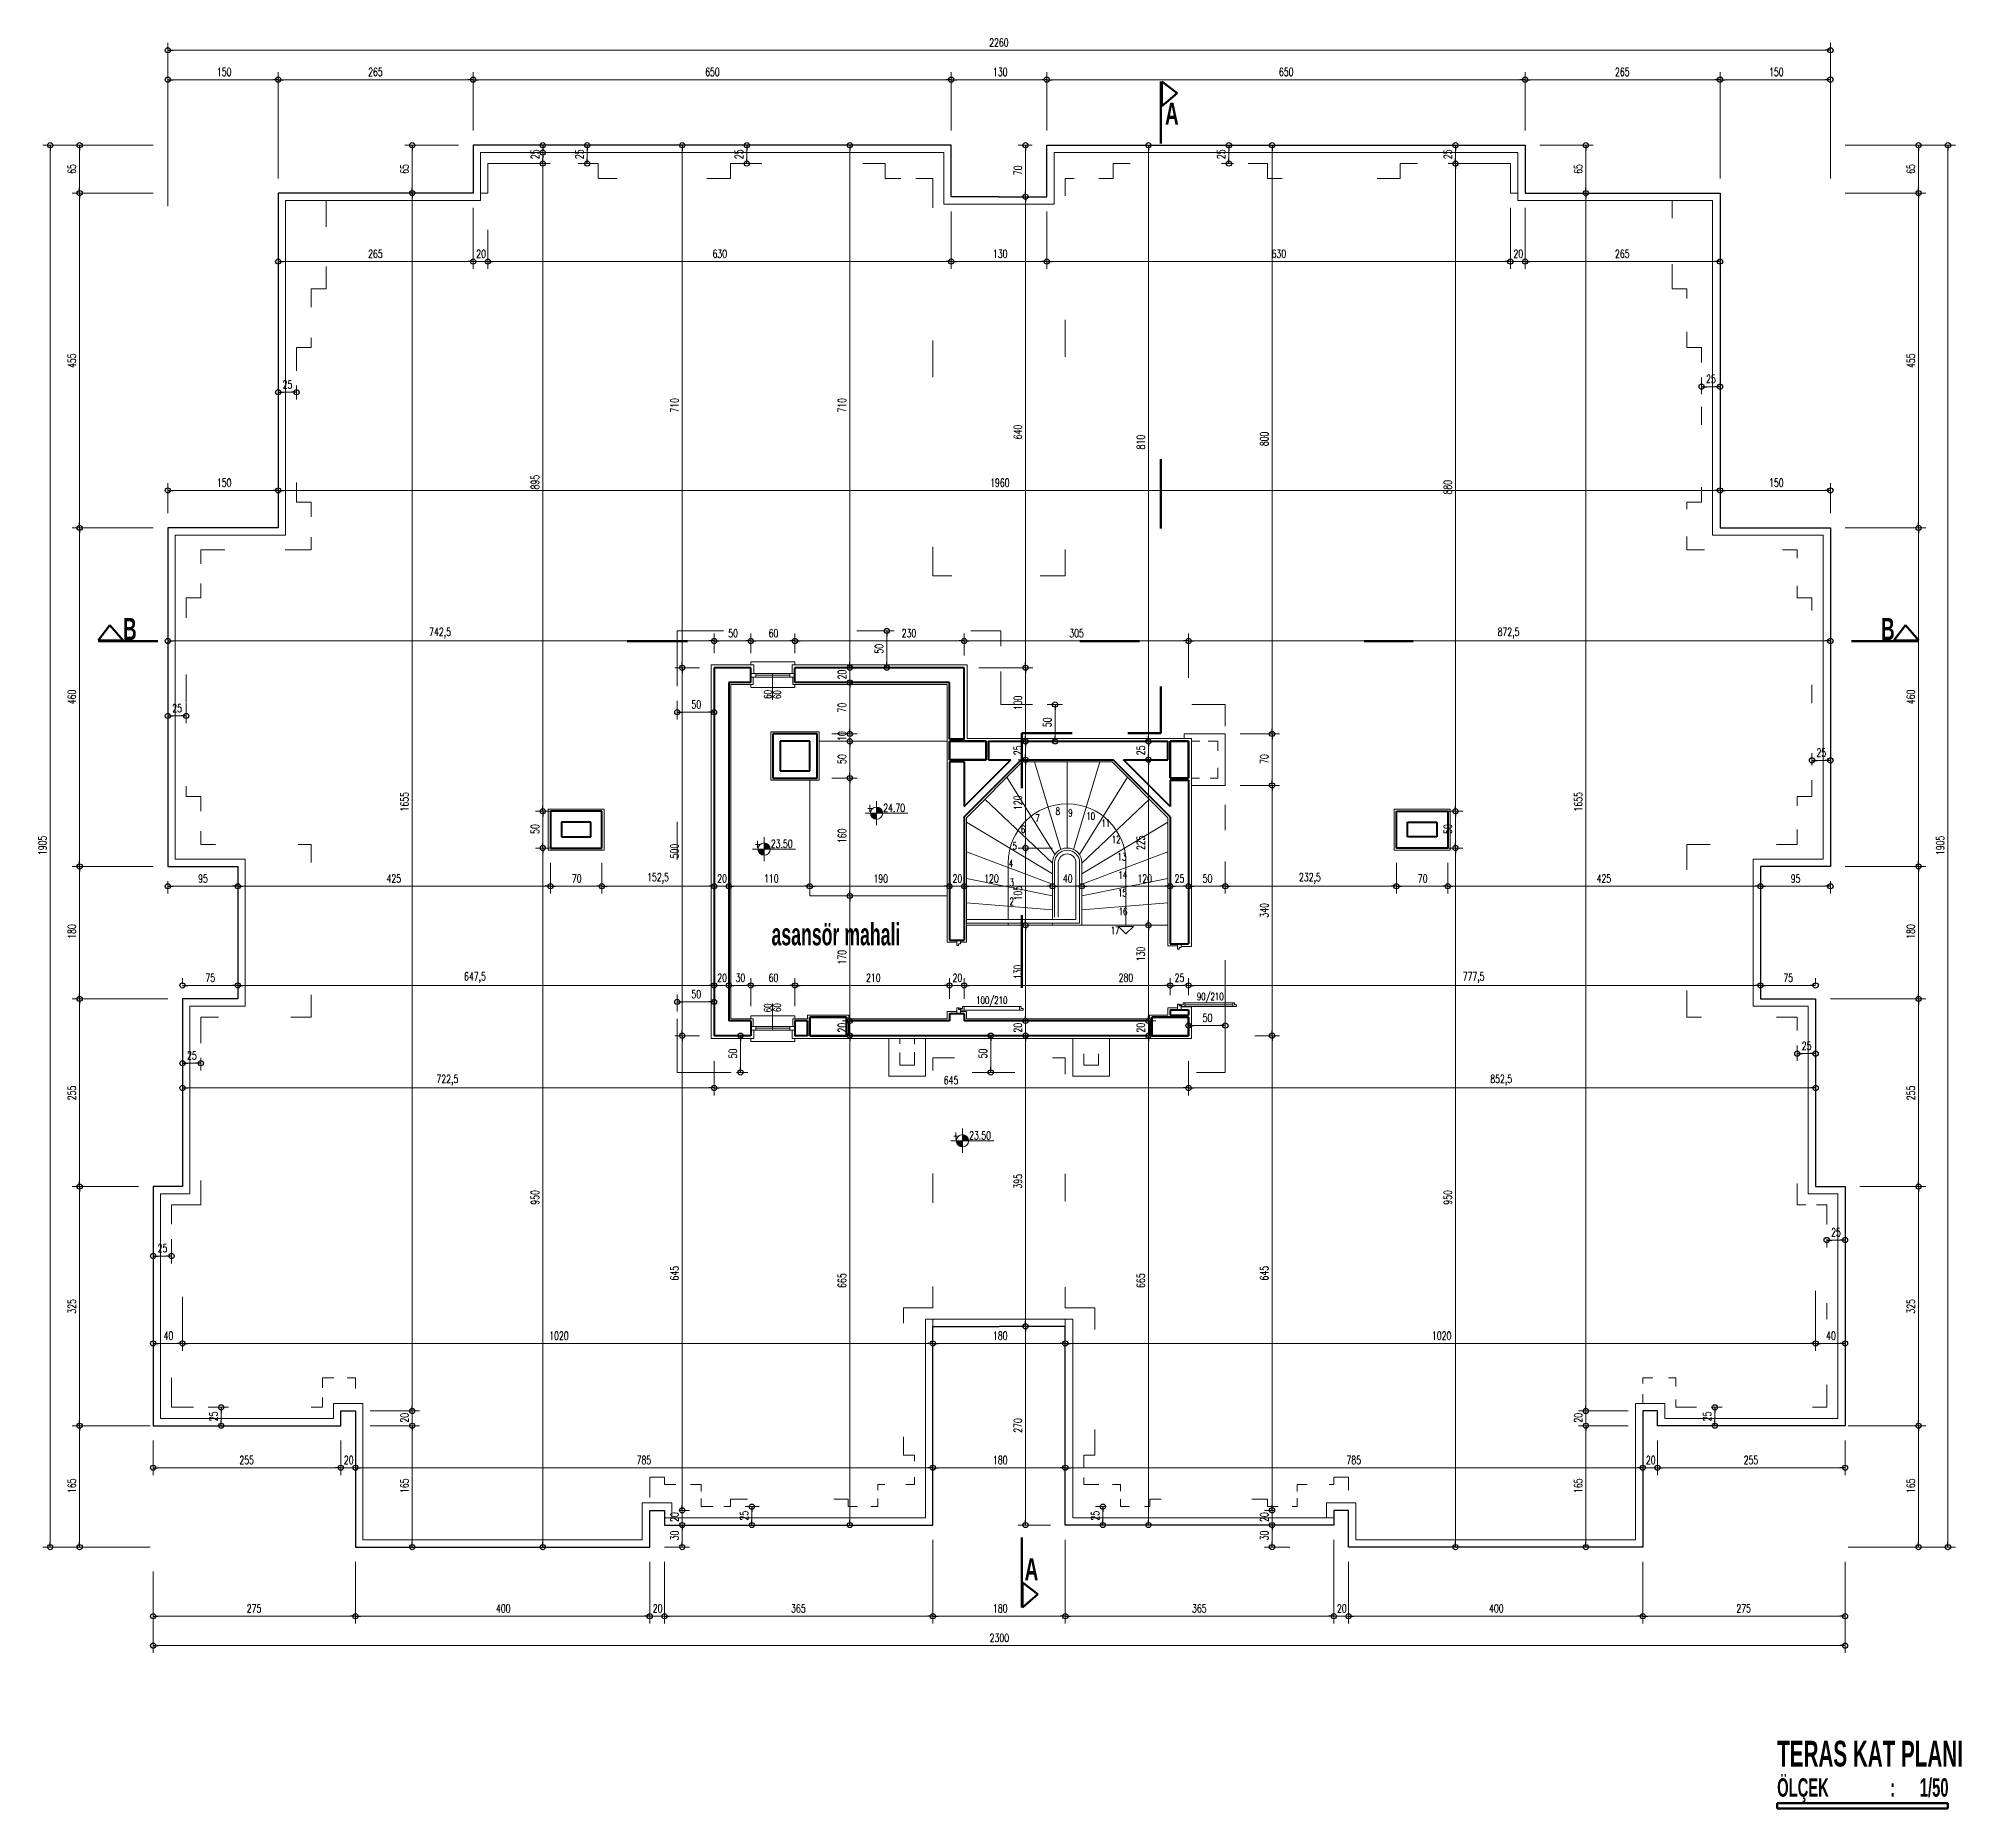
# Model space of a CAD drawing. Header units: millimetres. Extents: x 2016.56 to 2021.8, y 13721.83 to 13722.48.
# Drawn here: x 2018.284 to 2018.807, y 13721.923 to 13722.404 of the extents above; entities that cross this region are included whole.
import ezdxf

# ---------------------------------------------------------------- set-up
doc = ezdxf.new("R2010")
doc.units = ezdxf.units.MM
for name, pattern in [('ACAD_ISO04W100', [30, 24, -3, 0, -3]), ('ACAD_ISO07W100', [3, 0, -3]), ('HIDDEN', [0.375, 0.25, -0.125])]:
    doc.linetypes.add(name, pattern=pattern)
doc.layers.get('0').update_dxf_attribs({"lineweight": 20})
for name, color, linetype, lineweight in [('0.3', 150, 'Continuous', 30), ('aks', 1, 'Continuous', 9), ('AKS  NO', 5, 'Continuous', 60), ('DH', 7, 'Continuous', 20), ('DIMH', 7, 'Continuous', 20), ('DIMV', 7, 'Continuous', 20), ('DUVAR', 4, 'Continuous', 40), ('DV', 7, 'Continuous', 20), ('kesit', 5, 'Continuous', 60), ('kolon', 5, 'Continuous', 60), ('PENCERE', 3, 'Continuous', 13), ('SIVA', 7, 'Continuous', 20), ('TEFRİŞ', 11, 'Continuous', 9), ('TEXT', 7, 'Continuous', 20)]:
    doc.layers.add(name, color=color, linetype=linetype, lineweight=lineweight)
doc.styles.get("Standard").update_dxf_attribs({"font": 'txt.shx', "width": 0.7, "height": 11})
doc.styles.add('style1', font='swisscbo.ttf', dxfattribs={"width": 0.75, "height": 11})

msp = doc.modelspace()

# ---------------------------------------------------------------- texts
at = {"layer": 'AKS  NO', "style": 'style1', "width": 0.7}
for s, height, p in [('TERAS KAT PLANI', 0.007, (2018.75683, 13721.93417)), ('ÖLÇEK               :      1/50', 0.005, (2018.75683, 13721.92597))]:
    msp.add_text(s, height=height, dxfattribs=at).set_placement(p)
at = {"layer": 'DH', "width": 0.7}
for s, p in [('2260', (2018.5426, 13722.4016)), ('150', (2018.33262, 13722.3936)), ('265', (2018.37374, 13722.3936)), ('650', (2018.46537, 13722.3936)), ('130', (2018.54362, 13722.3936)), ('650', (2018.62137, 13722.3936)), ('265', (2018.71274, 13722.3936)), ('150', (2018.75462, 13722.3936)), ('265', (2018.37374, 13722.34418)), ('20', (2018.40314, 13722.34418)), ('630', (2018.46737, 13722.34418)), ('130', (2018.54362, 13722.34418)), ('630', (2018.61937, 13722.34418)), ('20', (2018.68514, 13722.34418)), ('265', (2018.71274, 13722.34418)), ('25', (2018.73751, 13722.31017)), ('25', (2018.35051, 13722.30866)), ('150', (2018.33262, 13722.28198)), ('1960', (2018.54285, 13722.28198)), ('150', (2018.75462, 13722.28198)), ('742,5', (2018.39033, 13722.24143)), ('50', (2018.47164, 13722.24106)), ('60', (2018.48264, 13722.24106)), ('230', (2018.51881, 13722.24106)), ('305', (2018.56437, 13722.24106)), ('872,5', (2018.68083, 13722.24143)), ('25', (2018.32051, 13722.22071)), ('50', (2018.46164, 13722.2217)), ('25', (2018.76751, 13722.20861)), ('95', (2018.32751, 13722.17439)), ('425', (2018.37874, 13722.17439)), ('70', (2018.42914, 13722.17439)), ('152,5', (2018.44959, 13722.17475)), ('20', (2018.46864, 13722.17439)), ('110', (2018.48138, 13722.17439)), ('190', (2018.51112, 13722.17439)), ('20', (2018.53264, 13722.17439)), ('120', (2018.54123, 13722.17439)), ('40', (2018.56264, 13722.17439)), ('120', (2018.5829, 13722.17439)), ('25', (2018.59301, 13722.17439)), ('50', (2018.60064, 13722.17439)), ('232,5', (2018.62683, 13722.17475)), ('70', (2018.65914, 13722.17439)), ('425', (2018.70774, 13722.17439)), ('95', (2018.76051, 13722.17439)), ('75', (2018.32951, 13722.14744)), ('647,5', (2018.39983, 13722.14781)), ('20', (2018.46864, 13722.14744)), ('30', (2018.47364, 13722.14744)), ('60', (2018.48264, 13722.14744)), ('210', (2018.50912, 13722.14744)), ('20', (2018.53264, 13722.14744)), ('280', (2018.57778, 13722.14744)), ('25', (2018.59301, 13722.14744)), ('777,5', (2018.67133, 13722.14781)), ('75', (2018.75851, 13722.14744)), ('50', (2018.46164, 13722.14298)), ('50', (2018.60064, 13722.13654)), ('25', (2018.32451, 13722.12631)), ('25', (2018.76351, 13722.12891)), ('722,5', (2018.39233, 13722.11993)), ('645', (2018.53024, 13722.11957)), ('852,5', (2018.67883, 13722.11993)), ('25', (2018.31651, 13722.07391)), ('25', (2018.77151, 13722.07825)), ('40', (2018.31814, 13722.05015)), ('1020', (2018.42298, 13722.05015)), ('180', (2018.54362, 13722.05015)), ('1020', (2018.66298, 13722.05015)), ('40', (2018.77014, 13722.05015)), ('255', (2018.33874, 13722.01636)), ('20', (2018.36714, 13722.01636)), ('785', (2018.44674, 13722.01636)), ('180', (2018.54362, 13722.01636)), ('785', (2018.63974, 13722.01636)), ('20', (2018.72114, 13722.01636)), ('255', (2018.74774, 13722.01636))]:
    msp.add_text(s, height=0.0022, dxfattribs=at).set_placement(p)
at = {"layer": 'DIMH', "width": 0.7}
for s, p in [('275', (2018.34074, 13721.97602)), ('400', (2018.40849, 13721.97602)), ('20', (2018.45114, 13721.97602)), ('365', (2018.48874, 13721.97602)), ('180', (2018.54362, 13721.97602)), ('365', (2018.59774, 13721.97602)), ('20', (2018.63714, 13721.97602)), ('400', (2018.67849, 13721.97602)), ('275', (2018.74574, 13721.97602)), ('2300', (2018.54272, 13721.96802))]:
    msp.add_text(s, height=0.0022, dxfattribs=at).set_placement(p)
at = {"layer": 'DIMV', "width": 0.7}
for s, p in [('65', (2018.29431, 13722.36701)), ('65', (2018.79427, 13722.36701)), ('455', (2018.29431, 13722.31424)), ('455', (2018.79427, 13722.31424)), ('460', (2018.29431, 13722.22286)), ('460', (2018.79427, 13722.22286)), ('1905', (2018.28631, 13722.18185)), ('1905', (2018.80227, 13722.18185)), ('180', (2018.29431, 13722.15912)), ('180', (2018.79427, 13722.15912)), ('255', (2018.29431, 13722.11524)), ('255', (2018.79427, 13722.11524)), ('325', (2018.29431, 13722.05724)), ('325', (2018.79427, 13722.05724)), ('165', (2018.29431, 13722.00849)), ('165', (2018.79427, 13722.00849))]:
    msp.add_text(s, height=0.0022, rotation=90, dxfattribs=at).set_placement(p)
at = {"layer": 'DV', "width": 0.7}
for s, p in [('65', (2018.38474, 13722.36701)), ('25', (2018.42022, 13722.37101)), ('25', (2018.43229, 13722.37101)), ('25', (2018.47567, 13722.37101)), ('70', (2018.5515, 13722.36663)), ('25', (2018.60679, 13722.37101)), ('25', (2018.66836, 13722.37101)), ('65', (2018.70384, 13722.36701)), ('710', (2018.45814, 13722.30212)), ('710', (2018.50368, 13722.30212)), ('640', (2018.5515, 13722.29486)), ('810', (2018.5849, 13722.29212)), ('800', (2018.61849, 13722.29299)), ('895', (2018.42022, 13722.28124)), ('880', (2018.66836, 13722.27986)), ('50', (2018.51374, 13722.23663)), ('20', (2018.50368, 13722.22963)), ('70', (2018.50368, 13722.22063)), ('100', (2018.5515, 13722.22125)), ('50', (2018.55949, 13722.21663)), ('10', (2018.50368, 13722.21289)), ('50', (2018.50368, 13722.20663)), ('25', (2018.5515, 13722.20901)), ('25', (2018.5849, 13722.20901)), ('70', (2018.61849, 13722.20663)), ('1655', (2018.38474, 13722.19372)), ('120', (2018.5515, 13722.19412)), ('1655', (2018.70384, 13722.19372)), ('50', (2018.42022, 13722.18763)), ('160', (2018.50368, 13722.18512)), ('225', (2018.5849, 13722.18324)), ('50', (2018.66836, 13722.18763)), ('500', (2018.45814, 13722.18099)), ('105', (2018.5515, 13722.16954)), ('340', (2018.61849, 13722.16486)), ('170', (2018.50368, 13722.15212)), ('130', (2018.5849, 13722.153)), ('130', (2018.5515, 13722.14812)), ('20', (2018.50368, 13722.13363)), ('20', (2018.5515, 13722.13363)), ('20', (2018.5849, 13722.13363)), ('50', (2018.47401, 13722.12663)), ('50', (2018.542, 13722.12663)), ('395', (2018.5515, 13722.09124)), ('950', (2018.42022, 13722.08686)), ('950', (2018.66836, 13722.08686)), ('645', (2018.45814, 13722.06624)), ('665', (2018.50368, 13722.06424)), ('665', (2018.5849, 13722.06424)), ('645', (2018.61849, 13722.06624)), ('25', (2018.3328, 13722.02801)), ('20', (2018.38474, 13722.02763)), ('270', (2018.5515, 13722.02486)), ('20', (2018.70384, 13722.02763)), ('25', (2018.7389, 13722.02801)), ('165', (2018.38474, 13722.00849)), ('165', (2018.70384, 13722.00849)), ('20', (2018.45814, 13722.00063)), ('25', (2018.47708, 13722.00101)), ('25', (2018.5725, 13722.00101)), ('20', (2018.61849, 13722.00063)), ('30', (2018.45814, 13721.99563)), ('30', (2018.61849, 13721.99563))]:
    msp.add_text(s, height=0.0022, rotation=90, dxfattribs=at).set_placement(p)
at = {"layer": 'kesit', "style": 'style1', "width": 0.75}
for s, p in [('A', (2018.59039, 13722.38034)), ('B', (2018.30709, 13722.2403)), ('B', (2018.78506, 13722.2403)), ('A', (2018.55223, 13721.98479))]:
    msp.add_text(s, height=0.006, dxfattribs=at).set_placement(p)
at = {"layer": 'TEXT', "width": 0.7}
for p in [(2018.4834, 13722.22434), (2018.48599, 13722.22427), (2018.4834, 13722.13914), (2018.48599, 13722.13921)]:
    msp.add_text('60', height=0.002, rotation=90, dxfattribs=at).set_placement(p)
for s, height, p in [('+  24.70', 0.0022, (2018.50932, 13722.1936)), ('7', 0.002, (2018.55513, 13722.19087)), ('8', 0.002, (2018.56065, 13722.1928)), ('9', 0.002, (2018.56406, 13722.19237)), ('10', 0.002, (2018.56901, 13722.19142)), ('11', 0.002, (2018.57311, 13722.18951)), ('+  23.50', 0.0022, (2018.47876, 13722.18384)), ('6', 0.002, (2018.55121, 13722.18787)), ('12', 0.002, (2018.57593, 13722.18514)), ('4', 0.002, (2018.54792, 13722.17855)), ('5', 0.002, (2018.54895, 13722.18336)), ('13', 0.002, (2018.57748, 13722.18042)), ('3', 0.002, (2018.54812, 13722.17342)), ('14', 0.002, (2018.5777, 13722.17544)), ('2', 0.002, (2018.54811, 13722.1683)), ('15', 0.002, (2018.57762, 13722.17063)), ('16', 0.002, (2018.57778, 13722.16556)), ('17', 0.002, (2018.57563, 13722.16039)), ('100/210', 0.002, (2018.53904, 13722.14141)), ('90/210', 0.002, (2018.59904, 13722.14241)), ('+  23.50', 0.0022, (2018.53268, 13722.10458))]:
    msp.add_text(s, height=height, dxfattribs=at).set_placement(p)
at = {"layer": 'TEXT', "style": 'style1', "width": 0.7}
msp.add_text('asansör mahali', height=0.006, dxfattribs=at).set_placement((2018.48341, 13722.15734))

# ---------------------------------------------------------------- hatches: boundary and pattern name
at = {"layer": 'TEXT'}
h = msp.add_hatch(color=256, dxfattribs=at)
h.paths.add_polyline_path([(2018.51198, 13722.19325), (2018.5103, 13722.19325, 0.414214), (2018.51198, 13722.19157)])
h.paths.add_polyline_path([(2018.51198, 13722.19493), (2018.51198, 13722.19325), (2018.51366, 13722.19325, 0.414214)])
h = msp.add_hatch(color=256, dxfattribs=at)
h.paths.add_polyline_path([(2018.48141, 13722.18349), (2018.47973, 13722.18349, 0.414214), (2018.48141, 13722.18181)])
h.paths.add_polyline_path([(2018.48141, 13722.18517), (2018.48141, 13722.18349), (2018.48309, 13722.18349, 0.414214)])
h = msp.add_hatch(color=256, dxfattribs=at)
h.paths.add_polyline_path([(2018.53533, 13722.10423), (2018.53365, 13722.10423, 0.414214), (2018.53533, 13722.10255)])
h.paths.add_polyline_path([(2018.53533, 13722.10591), (2018.53533, 13722.10423), (2018.53701, 13722.10423, 0.414214)])

# ---------------------------------------------------------------- linework, layer by layer
at = {"color": 0, "lineweight": -2}
for p, q in [((2018.31929, 13722.4006), (2018.32069, 13722.4006)), ((2018.77129, 13722.4006), (2018.76989, 13722.4006)), ((2018.31929, 13722.3926), (2018.32069, 13722.3926)), ((2018.34929, 13722.3926), (2018.34789, 13722.3926)), ((2018.34929, 13722.3926), (2018.35069, 13722.3926)), ((2018.40229, 13722.3926), (2018.40089, 13722.3926)), ((2018.40229, 13722.3926), (2018.40369, 13722.3926)), ((2018.53229, 13722.3926), (2018.53089, 13722.3926)), ((2018.53229, 13722.3926), (2018.53369, 13722.3926)), ((2018.55829, 13722.3926), (2018.55689, 13722.3926)), ((2018.55829, 13722.3926), (2018.55969, 13722.3926)), ((2018.68829, 13722.3926), (2018.68689, 13722.3926)), ((2018.68829, 13722.3926), (2018.68969, 13722.3926)), ((2018.74129, 13722.3926), (2018.73989, 13722.3926)), ((2018.74129, 13722.3926), (2018.74269, 13722.3926)), ((2018.77129, 13722.3926), (2018.76989, 13722.3926)), ((2018.28731, 13722.37479), (2018.28731, 13722.37339)), ((2018.29531, 13722.37479), (2018.29531, 13722.37339)), ((2018.38574, 13722.37479), (2018.38574, 13722.37339)), ((2018.42122, 13722.37479), (2018.42122, 13722.37339)), ((2018.43329, 13722.37479), (2018.43329, 13722.37339)), ((2018.45914, 13722.37479), (2018.45914, 13722.37339)), ((2018.47667, 13722.37479), (2018.47667, 13722.37339)), ((2018.50468, 13722.37479), (2018.50468, 13722.37339)), ((2018.5525, 13722.37479), (2018.5525, 13722.37339)), ((2018.5859, 13722.37479), (2018.5859, 13722.37339)), ((2018.60779, 13722.37479), (2018.60779, 13722.37339)), ((2018.61949, 13722.37479), (2018.61949, 13722.37339)), ((2018.66936, 13722.37479), (2018.66936, 13722.37339)), ((2018.70484, 13722.37479), (2018.70484, 13722.37339)), ((2018.79527, 13722.37479), (2018.79527, 13722.37339)), ((2018.80327, 13722.37479), (2018.80327, 13722.37339)), ((2018.42122, 13722.37279), (2018.42122, 13722.37139)), ((2018.42122, 13722.36979), (2018.42122, 13722.37119)), ((2018.43329, 13722.36979), (2018.43329, 13722.37119)), ((2018.47667, 13722.36979), (2018.47667, 13722.37119)), ((2018.60779, 13722.36979), (2018.60779, 13722.37119)), ((2018.66936, 13722.36979), (2018.66936, 13722.37119)), ((2018.66936, 13722.36979), (2018.66936, 13722.36839)), ((2018.29531, 13722.36179), (2018.29531, 13722.36319)), ((2018.29531, 13722.36179), (2018.29531, 13722.36039)), ((2018.38574, 13722.36179), (2018.38574, 13722.36319)), ((2018.38574, 13722.36179), (2018.38574, 13722.36039)), ((2018.5525, 13722.36079), (2018.5525, 13722.36219)), ((2018.5525, 13722.36079), (2018.5525, 13722.35939)), ((2018.70484, 13722.36179), (2018.70484, 13722.36319)), ((2018.70484, 13722.36179), (2018.70484, 13722.36039)), ((2018.79527, 13722.36179), (2018.79527, 13722.36319)), ((2018.79527, 13722.36179), (2018.79527, 13722.36039)), ((2018.34929, 13722.34318), (2018.35069, 13722.34318)), ((2018.40229, 13722.34318), (2018.40089, 13722.34318)), ((2018.40229, 13722.34318), (2018.40089, 13722.34318)), ((2018.40629, 13722.34318), (2018.40769, 13722.34318)), ((2018.40629, 13722.34318), (2018.40769, 13722.34318)), ((2018.53229, 13722.34318), (2018.53089, 13722.34318)), ((2018.53229, 13722.34318), (2018.53369, 13722.34318)), ((2018.55829, 13722.34318), (2018.55689, 13722.34318)), ((2018.55829, 13722.34318), (2018.55969, 13722.34318)), ((2018.68429, 13722.34318), (2018.68289, 13722.34318)), ((2018.68429, 13722.34318), (2018.68289, 13722.34318)), ((2018.68829, 13722.34318), (2018.68969, 13722.34318)), ((2018.68829, 13722.34318), (2018.68969, 13722.34318)), ((2018.74129, 13722.34318), (2018.73989, 13722.34318)), ((2018.34929, 13722.30766), (2018.35069, 13722.30766)), ((2018.35429, 13722.30766), (2018.35289, 13722.30766)), ((2018.73629, 13722.30917), (2018.73769, 13722.30917)), ((2018.74129, 13722.30917), (2018.73989, 13722.30917)), ((2018.31929, 13722.28098), (2018.32069, 13722.28098)), ((2018.34929, 13722.28098), (2018.34789, 13722.28098)), ((2018.34929, 13722.28098), (2018.35069, 13722.28098)), ((2018.74129, 13722.28098), (2018.73989, 13722.28098)), ((2018.74129, 13722.28098), (2018.74269, 13722.28098)), ((2018.77129, 13722.28098), (2018.76989, 13722.28098)), ((2018.29531, 13722.27079), (2018.29531, 13722.27219)), ((2018.29531, 13722.27079), (2018.29531, 13722.26939)), ((2018.79527, 13722.27079), (2018.79527, 13722.27219)), ((2018.79527, 13722.27079), (2018.79527, 13722.26939)), ((2018.31929, 13722.24006), (2018.32069, 13722.24006)), ((2018.46779, 13722.24006), (2018.46639, 13722.24006)), ((2018.46779, 13722.24006), (2018.46919, 13722.24006)), ((2018.47779, 13722.24006), (2018.47639, 13722.24006)), ((2018.47779, 13722.24006), (2018.47919, 13722.24006)), ((2018.48979, 13722.24006), (2018.48839, 13722.24006)), ((2018.48979, 13722.24006), (2018.49119, 13722.24006)), ((2018.51474, 13722.24279), (2018.51474, 13722.24139)), ((2018.53579, 13722.24006), (2018.53439, 13722.24006)), ((2018.53579, 13722.24006), (2018.53719, 13722.24006)), ((2018.59679, 13722.24006), (2018.59539, 13722.24006)), ((2018.59679, 13722.24006), (2018.59819, 13722.24006)), ((2018.77129, 13722.24006), (2018.76989, 13722.24006)), ((2018.45914, 13722.23279), (2018.45914, 13722.23419)), ((2018.45914, 13722.23279), (2018.45914, 13722.23139)), ((2018.50468, 13722.23279), (2018.50468, 13722.23419)), ((2018.50468, 13722.23279), (2018.50468, 13722.23419)), ((2018.51474, 13722.23279), (2018.51474, 13722.23419)), ((2018.5525, 13722.23279), (2018.5525, 13722.23419)), ((2018.5525, 13722.23279), (2018.5525, 13722.23139)), ((2018.50468, 13722.22879), (2018.50468, 13722.22739)), ((2018.50468, 13722.22879), (2018.50468, 13722.22739)), ((2018.56049, 13722.22279), (2018.56049, 13722.22139)), ((2018.31929, 13722.21971), (2018.32069, 13722.21971)), ((2018.32429, 13722.21971), (2018.32289, 13722.21971)), ((2018.45779, 13722.2207), (2018.45919, 13722.2207)), ((2018.46779, 13722.2207), (2018.46639, 13722.2207)), ((2018.50468, 13722.21479), (2018.50468, 13722.21619)), ((2018.50468, 13722.21479), (2018.50468, 13722.21619)), ((2018.50468, 13722.21279), (2018.50468, 13722.21139)), ((2018.50468, 13722.21279), (2018.50468, 13722.21139)), ((2018.5525, 13722.21279), (2018.5525, 13722.21419)), ((2018.5525, 13722.21279), (2018.5525, 13722.21139)), ((2018.56049, 13722.21279), (2018.56049, 13722.21419)), ((2018.5859, 13722.21279), (2018.5859, 13722.21419)), ((2018.5859, 13722.21279), (2018.5859, 13722.21139)), ((2018.61949, 13722.21479), (2018.61949, 13722.21619)), ((2018.61949, 13722.21479), (2018.61949, 13722.21339)), ((2018.5525, 13722.20779), (2018.5525, 13722.20919)), ((2018.5525, 13722.20779), (2018.5525, 13722.20639)), ((2018.5859, 13722.20779), (2018.5859, 13722.20919)), ((2018.5859, 13722.20779), (2018.5859, 13722.20639)), ((2018.76629, 13722.20761), (2018.76769, 13722.20761)), ((2018.77129, 13722.20761), (2018.76989, 13722.20761)), ((2018.50468, 13722.20279), (2018.50468, 13722.20419)), ((2018.50468, 13722.20279), (2018.50468, 13722.20139)), ((2018.61949, 13722.20079), (2018.61949, 13722.20219)), ((2018.61949, 13722.20079), (2018.61949, 13722.19939)), ((2018.42122, 13722.19379), (2018.42122, 13722.19519)), ((2018.42122, 13722.19379), (2018.42122, 13722.19239)), ((2018.66936, 13722.19379), (2018.66936, 13722.19519)), ((2018.66936, 13722.19379), (2018.66936, 13722.19239)), ((2018.42122, 13722.18379), (2018.42122, 13722.18519)), ((2018.42122, 13722.18379), (2018.42122, 13722.18239)), ((2018.5525, 13722.18379), (2018.5525, 13722.18519)), ((2018.5525, 13722.18379), (2018.5525, 13722.18239)), ((2018.66936, 13722.18379), (2018.66936, 13722.18519)), ((2018.66936, 13722.18379), (2018.66936, 13722.18239)), ((2018.29531, 13722.17879), (2018.29531, 13722.18019)), ((2018.29531, 13722.17879), (2018.29531, 13722.17739)), ((2018.79527, 13722.17879), (2018.79527, 13722.18019)), ((2018.79527, 13722.17879), (2018.79527, 13722.17739)), ((2018.31929, 13722.17339), (2018.32069, 13722.17339)), ((2018.33829, 13722.17339), (2018.33689, 13722.17339)), ((2018.33829, 13722.17339), (2018.33969, 13722.17339)), ((2018.42329, 13722.17339), (2018.42189, 13722.17339)), ((2018.42329, 13722.17339), (2018.42469, 13722.17339)), ((2018.43729, 13722.17339), (2018.43589, 13722.17339)), ((2018.43729, 13722.17339), (2018.43869, 13722.17339)), ((2018.46779, 13722.17339), (2018.46639, 13722.17339)), ((2018.46779, 13722.17339), (2018.46639, 13722.17339)), ((2018.47179, 13722.17339), (2018.47319, 13722.17339)), ((2018.47179, 13722.17339), (2018.47319, 13722.17339)), ((2018.49379, 13722.17339), (2018.49239, 13722.17339)), ((2018.49379, 13722.17339), (2018.49519, 13722.17339)), ((2018.50468, 13722.17079), (2018.50468, 13722.17219)), ((2018.50468, 13722.17079), (2018.50468, 13722.16939)), ((2018.53179, 13722.17339), (2018.53039, 13722.17339)), ((2018.53179, 13722.17339), (2018.53039, 13722.17339)), ((2018.53579, 13722.17339), (2018.53719, 13722.17339)), ((2018.53579, 13722.17339), (2018.53719, 13722.17339)), ((2018.55979, 13722.17339), (2018.55839, 13722.17339)), ((2018.55979, 13722.17339), (2018.56119, 13722.17339)), ((2018.56779, 13722.17339), (2018.56639, 13722.17339)), ((2018.56779, 13722.17339), (2018.56919, 13722.17339)), ((2018.59179, 13722.17339), (2018.59039, 13722.17339)), ((2018.59179, 13722.17339), (2018.59319, 13722.17339)), ((2018.59679, 13722.17339), (2018.59539, 13722.17339)), ((2018.59679, 13722.17339), (2018.59819, 13722.17339)), ((2018.60679, 13722.17339), (2018.60539, 13722.17339)), ((2018.60679, 13722.17339), (2018.60819, 13722.17339)), ((2018.65329, 13722.17339), (2018.65189, 13722.17339)), ((2018.65329, 13722.17339), (2018.65469, 13722.17339)), ((2018.66729, 13722.17339), (2018.66589, 13722.17339)), ((2018.66729, 13722.17339), (2018.66869, 13722.17339)), ((2018.75229, 13722.17339), (2018.75089, 13722.17339)), ((2018.75229, 13722.17339), (2018.75369, 13722.17339)), ((2018.77129, 13722.17339), (2018.76989, 13722.17339)), ((2018.5525, 13722.16279), (2018.5525, 13722.16419)), ((2018.5525, 13722.16279), (2018.5525, 13722.16139)), ((2018.5859, 13722.16279), (2018.5859, 13722.16419)), ((2018.5859, 13722.16279), (2018.5859, 13722.16139)), ((2018.29531, 13722.14279), (2018.29531, 13722.14419)), ((2018.32329, 13722.14644), (2018.32469, 13722.14644)), ((2018.33829, 13722.14644), (2018.33689, 13722.14644)), ((2018.33829, 13722.14644), (2018.33969, 13722.14644)), ((2018.46779, 13722.14644), (2018.46639, 13722.14644)), ((2018.46779, 13722.14644), (2018.46639, 13722.14644)), ((2018.47179, 13722.14644), (2018.47319, 13722.14644)), ((2018.47179, 13722.14644), (2018.47319, 13722.14644)), ((2018.47779, 13722.14644), (2018.47639, 13722.14644)), ((2018.47779, 13722.14644), (2018.47919, 13722.14644)), ((2018.48979, 13722.14644), (2018.48839, 13722.14644)), ((2018.48979, 13722.14644), (2018.49119, 13722.14644)), ((2018.53179, 13722.14644), (2018.53039, 13722.14644)), ((2018.53179, 13722.14644), (2018.53039, 13722.14644)), ((2018.53579, 13722.14644), (2018.53719, 13722.14644)), ((2018.53579, 13722.14644), (2018.53719, 13722.14644)), ((2018.59179, 13722.14644), (2018.59039, 13722.14644)), ((2018.59179, 13722.14644), (2018.59319, 13722.14644)), ((2018.59679, 13722.14644), (2018.59539, 13722.14644)), ((2018.59679, 13722.14644), (2018.59819, 13722.14644)), ((2018.75229, 13722.14644), (2018.75089, 13722.14644)), ((2018.75229, 13722.14644), (2018.75369, 13722.14644)), ((2018.76729, 13722.14644), (2018.76589, 13722.14644)), ((2018.79527, 13722.14279), (2018.79527, 13722.14419)), ((2018.29531, 13722.14279), (2018.29531, 13722.14139)), ((2018.45779, 13722.14198), (2018.45919, 13722.14198)), ((2018.46779, 13722.14198), (2018.46639, 13722.14198)), ((2018.79527, 13722.14279), (2018.79527, 13722.14139)), ((2018.45914, 13722.13279), (2018.45914, 13722.13419)), ((2018.50468, 13722.13679), (2018.50468, 13722.13819)), ((2018.50468, 13722.13679), (2018.50468, 13722.13819)), ((2018.5525, 13722.13679), (2018.5525, 13722.13819)), ((2018.5525, 13722.13679), (2018.5525, 13722.13819)), ((2018.5859, 13722.13679), (2018.5859, 13722.13819)), ((2018.5859, 13722.13679), (2018.5859, 13722.13819)), ((2018.59679, 13722.13554), (2018.59819, 13722.13554)), ((2018.60679, 13722.13554), (2018.60539, 13722.13554)), ((2018.61949, 13722.13279), (2018.61949, 13722.13419)), ((2018.45914, 13722.13279), (2018.45914, 13722.13139)), ((2018.47501, 13722.13279), (2018.47501, 13722.13139)), ((2018.50468, 13722.13279), (2018.50468, 13722.13139)), ((2018.50468, 13722.13279), (2018.50468, 13722.13139)), ((2018.543, 13722.13279), (2018.543, 13722.13139)), ((2018.5525, 13722.13279), (2018.5525, 13722.13139)), ((2018.5525, 13722.13279), (2018.5525, 13722.13139)), ((2018.5859, 13722.13279), (2018.5859, 13722.13139)), ((2018.5859, 13722.13279), (2018.5859, 13722.13139)), ((2018.61949, 13722.13279), (2018.61949, 13722.13139)), ((2018.32329, 13722.12531), (2018.32469, 13722.12531)), ((2018.32829, 13722.12531), (2018.32689, 13722.12531)), ((2018.47501, 13722.12279), (2018.47501, 13722.12419)), ((2018.543, 13722.12279), (2018.543, 13722.12419)), ((2018.76229, 13722.12791), (2018.76369, 13722.12791)), ((2018.76729, 13722.12791), (2018.76589, 13722.12791)), ((2018.32329, 13722.11857), (2018.32469, 13722.11857)), ((2018.46779, 13722.11857), (2018.46639, 13722.11857)), ((2018.46779, 13722.11857), (2018.46919, 13722.11857)), ((2018.59679, 13722.11857), (2018.59539, 13722.11857)), ((2018.59679, 13722.11857), (2018.59819, 13722.11857)), ((2018.76729, 13722.11857), (2018.76589, 13722.11857)), ((2018.29531, 13722.09179), (2018.29531, 13722.09319)), ((2018.29531, 13722.09179), (2018.29531, 13722.09039)), ((2018.79527, 13722.09179), (2018.79527, 13722.09319)), ((2018.79527, 13722.09179), (2018.79527, 13722.09039)), ((2018.77029, 13722.07725), (2018.77169, 13722.07725)), ((2018.77529, 13722.07725), (2018.77389, 13722.07725)), ((2018.31529, 13722.07291), (2018.31669, 13722.07291)), ((2018.32029, 13722.07291), (2018.31889, 13722.07291)), ((2018.5525, 13722.05379), (2018.5525, 13722.05519)), ((2018.5525, 13722.05379), (2018.5525, 13722.05239)), ((2018.31529, 13722.04915), (2018.31669, 13722.04915)), ((2018.32329, 13722.04915), (2018.32189, 13722.04915)), ((2018.32329, 13722.04915), (2018.32469, 13722.04915)), ((2018.52729, 13722.04915), (2018.52589, 13722.04915)), ((2018.52729, 13722.04915), (2018.52869, 13722.04915)), ((2018.56329, 13722.04915), (2018.56189, 13722.04915)), ((2018.56329, 13722.04915), (2018.56469, 13722.04915)), ((2018.76729, 13722.04915), (2018.76589, 13722.04915)), ((2018.76729, 13722.04915), (2018.76869, 13722.04915)), ((2018.77529, 13722.04915), (2018.77389, 13722.04915)), ((2018.3338, 13722.03179), (2018.3338, 13722.03039)), ((2018.38574, 13722.03079), (2018.38574, 13722.03219)), ((2018.38574, 13722.03079), (2018.38574, 13722.03219)), ((2018.70484, 13722.03079), (2018.70484, 13722.03219)), ((2018.70484, 13722.03079), (2018.70484, 13722.03219)), ((2018.7399, 13722.03179), (2018.7399, 13722.03039)), ((2018.29531, 13722.02679), (2018.29531, 13722.02819)), ((2018.29531, 13722.02679), (2018.29531, 13722.02539)), ((2018.3338, 13722.02679), (2018.3338, 13722.02819)), ((2018.38574, 13722.02679), (2018.38574, 13722.02539)), ((2018.38574, 13722.02679), (2018.38574, 13722.02539)), ((2018.70484, 13722.02679), (2018.70484, 13722.02539)), ((2018.70484, 13722.02679), (2018.70484, 13722.02539)), ((2018.7399, 13722.02679), (2018.7399, 13722.02819)), ((2018.79527, 13722.02679), (2018.79527, 13722.02819)), ((2018.79527, 13722.02679), (2018.79527, 13722.02539)), ((2018.31529, 13722.01536), (2018.31669, 13722.01536)), ((2018.36629, 13722.01536), (2018.36489, 13722.01536)), ((2018.36629, 13722.01536), (2018.36489, 13722.01536)), ((2018.37029, 13722.01536), (2018.37169, 13722.01536)), ((2018.37029, 13722.01536), (2018.37169, 13722.01536)), ((2018.52729, 13722.01536), (2018.52589, 13722.01536)), ((2018.52729, 13722.01536), (2018.52869, 13722.01536)), ((2018.56329, 13722.01536), (2018.56189, 13722.01536)), ((2018.56329, 13722.01536), (2018.56469, 13722.01536)), ((2018.72029, 13722.01536), (2018.71889, 13722.01536)), ((2018.72029, 13722.01536), (2018.71889, 13722.01536)), ((2018.72429, 13722.01536), (2018.72569, 13722.01536)), ((2018.72429, 13722.01536), (2018.72569, 13722.01536)), ((2018.77529, 13722.01536), (2018.77389, 13722.01536)), ((2018.45914, 13722.00379), (2018.45914, 13722.00519)), ((2018.45914, 13722.00379), (2018.45914, 13722.00519)), ((2018.47808, 13722.00479), (2018.47808, 13722.00339)), ((2018.5735, 13722.00479), (2018.5735, 13722.00339)), ((2018.61949, 13722.00379), (2018.61949, 13722.00519)), ((2018.61949, 13722.00379), (2018.61949, 13722.00519)), ((2018.45914, 13721.99979), (2018.45914, 13721.99839)), ((2018.45914, 13721.99979), (2018.45914, 13721.99839)), ((2018.47808, 13721.99979), (2018.47808, 13722.00119)), ((2018.50468, 13721.99979), (2018.50468, 13722.00119)), ((2018.5525, 13721.99979), (2018.5525, 13722.00119)), ((2018.5735, 13721.99979), (2018.5735, 13722.00119)), ((2018.5859, 13721.99979), (2018.5859, 13722.00119)), ((2018.61949, 13721.99979), (2018.61949, 13721.99839)), ((2018.61949, 13721.99979), (2018.61949, 13721.99839)), ((2018.28731, 13721.99379), (2018.28731, 13721.99519)), ((2018.29531, 13721.99379), (2018.29531, 13721.99519)), ((2018.38574, 13721.99379), (2018.38574, 13721.99519)), ((2018.42122, 13721.99379), (2018.42122, 13721.99519)), ((2018.45914, 13721.99379), (2018.45914, 13721.99519)), ((2018.61949, 13721.99379), (2018.61949, 13721.99519)), ((2018.66936, 13721.99379), (2018.66936, 13721.99519)), ((2018.70484, 13721.99379), (2018.70484, 13721.99519)), ((2018.79527, 13721.99379), (2018.79527, 13721.99519)), ((2018.80327, 13721.99379), (2018.80327, 13721.99519)), ((2018.31529, 13721.97502), (2018.31669, 13721.97502)), ((2018.37029, 13721.97502), (2018.36889, 13721.97502)), ((2018.37029, 13721.97502), (2018.37169, 13721.97502)), ((2018.45029, 13721.97502), (2018.44889, 13721.97502)), ((2018.45029, 13721.97502), (2018.44889, 13721.97502)), ((2018.45429, 13721.97502), (2018.45569, 13721.97502)), ((2018.45429, 13721.97502), (2018.45569, 13721.97502)), ((2018.52729, 13721.97502), (2018.52589, 13721.97502)), ((2018.52729, 13721.97502), (2018.52869, 13721.97502)), ((2018.56329, 13721.97502), (2018.56189, 13721.97502)), ((2018.56329, 13721.97502), (2018.56469, 13721.97502)), ((2018.63629, 13721.97502), (2018.63489, 13721.97502)), ((2018.63629, 13721.97502), (2018.63489, 13721.97502)), ((2018.64029, 13721.97502), (2018.64169, 13721.97502)), ((2018.64029, 13721.97502), (2018.64169, 13721.97502)), ((2018.72029, 13721.97502), (2018.71889, 13721.97502)), ((2018.72029, 13721.97502), (2018.72169, 13721.97502)), ((2018.77529, 13721.97502), (2018.77389, 13721.97502)), ((2018.31529, 13721.96702), (2018.31669, 13721.96702)), ((2018.77529, 13721.96702), (2018.77389, 13721.96702))]:
    msp.add_line(p, q, dxfattribs=at)
for p, q in [((2018.53029, 13722.37279), (2018.40429, 13722.37279)), ((2018.40429, 13722.37279), (2018.40429, 13722.35979)), ((2018.53029, 13722.35879), (2018.53029, 13722.37279)), ((2018.56029, 13722.35879), (2018.56029, 13722.37279)), ((2018.56029, 13722.37279), (2018.68629, 13722.37279)), ((2018.68629, 13722.37279), (2018.68629, 13722.35979)), ((2018.40429, 13722.35979), (2018.35129, 13722.35979)), ((2018.35129, 13722.35979), (2018.35129, 13722.26879)), ((2018.54529, 13722.35879), (2018.53029, 13722.35879)), ((2018.54529, 13722.35879), (2018.56029, 13722.35879)), ((2018.68629, 13722.35979), (2018.73929, 13722.35979)), ((2018.73929, 13722.35979), (2018.73929, 13722.26879)), ((2018.35129, 13722.26879), (2018.32129, 13722.26879)), ((2018.32129, 13722.26879), (2018.32129, 13722.18079)), ((2018.73929, 13722.26879), (2018.76929, 13722.26879)), ((2018.76929, 13722.26879), (2018.76929, 13722.18079)), ((2018.56379, 13722.18379), (2018.56379, 13722.20719)), ((2018.32129, 13722.18079), (2018.34029, 13722.18079)), ((2018.34029, 13722.18079), (2018.34029, 13722.14079)), ((2018.76929, 13722.18079), (2018.75029, 13722.18079)), ((2018.75029, 13722.18079), (2018.75029, 13722.14079)), ((2018.34029, 13722.14079), (2018.32529, 13722.14079)), ((2018.32529, 13722.14079), (2018.32529, 13722.08979)), ((2018.75029, 13722.14079), (2018.76529, 13722.14079)), ((2018.76529, 13722.14079), (2018.76529, 13722.08979)), ((2018.32529, 13722.08979), (2018.31729, 13722.08979)), ((2018.31729, 13722.08979), (2018.31729, 13722.02879)), ((2018.76529, 13722.08979), (2018.77329, 13722.08979)), ((2018.77329, 13722.08979), (2018.77329, 13722.02879)), ((2018.52529, 13722.00179), (2018.52529, 13722.05579)), ((2018.52529, 13722.05579), (2018.54529, 13722.05579)), ((2018.52729, 13722.05379), (2018.52729, 13722.05579)), ((2018.56529, 13722.05579), (2018.54529, 13722.05579)), ((2018.56329, 13722.05379), (2018.56329, 13722.05579)), ((2018.56529, 13722.00179), (2018.56529, 13722.05579)), ((2018.31729, 13722.02879), (2018.36429, 13722.02879)), ((2018.36429, 13722.02879), (2018.36429, 13722.03279)), ((2018.36429, 13722.03279), (2018.37229, 13722.03279)), ((2018.37229, 13722.03279), (2018.37229, 13721.99579)), ((2018.72629, 13722.03279), (2018.71829, 13722.03279)), ((2018.71829, 13722.03279), (2018.71829, 13721.99579)), ((2018.72629, 13722.02879), (2018.72629, 13722.03279)), ((2018.77329, 13722.02879), (2018.72629, 13722.02879)), ((2018.44829, 13721.99979), (2018.44829, 13722.00579)), ((2018.44829, 13722.00579), (2018.45629, 13722.00579)), ((2018.45629, 13722.00579), (2018.45629, 13722.00179)), ((2018.64229, 13722.00579), (2018.63429, 13722.00579)), ((2018.63429, 13722.00579), (2018.63429, 13722.00179)), ((2018.64229, 13721.99979), (2018.64229, 13722.00579)), ((2018.44829, 13721.99579), (2018.44829, 13721.99979)), ((2018.45629, 13722.00179), (2018.45429, 13722.00179)), ((2018.45629, 13722.00179), (2018.52529, 13722.00179)), ((2018.63429, 13722.00179), (2018.56529, 13722.00179)), ((2018.63429, 13722.00179), (2018.63629, 13722.00179)), ((2018.64229, 13721.99579), (2018.64229, 13721.99979)), ((2018.37229, 13721.99579), (2018.44829, 13721.99579)), ((2018.71829, 13721.99579), (2018.64229, 13721.99579))]:
    msp.add_line(p, q)
at = {"linetype": 'ACAD_ISO07W100'}
for p, q in [((2018.45779, 13722.22781), (2018.45779, 13722.24279)), ((2018.45779, 13722.24279), (2018.47035, 13722.24279)), ((2018.5066, 13722.24279), (2018.51564, 13722.24279)), ((2018.53758, 13722.24279), (2018.54579, 13722.24279)), ((2018.54579, 13722.24279), (2018.54579, 13722.23866)), ((2018.54579, 13722.23178), (2018.54579, 13722.22279)), ((2018.54579, 13722.22279), (2018.55434, 13722.22279)), ((2018.59768, 13722.22279), (2018.60679, 13722.22279)), ((2018.60679, 13722.22279), (2018.60679, 13722.21688)), ((2018.45779, 13722.18059), (2018.45779, 13722.19093)), ((2018.60679, 13722.19556), (2018.60679, 13722.18865)), ((2018.60679, 13722.15333), (2018.60679, 13722.12279)), ((2018.45779, 13722.12279), (2018.45779, 13722.13739)), ((2018.47242, 13722.12279), (2018.45779, 13722.12279)), ((2018.54957, 13722.12279), (2018.53794, 13722.12279)), ((2018.60679, 13722.12279), (2018.59897, 13722.12279))]:
    msp.add_line(p, q, dxfattribs=at)
at = {"color": 0, "lineweight": -2}
for centre in [(2018.31929, 13722.4006), (2018.77129, 13722.4006), (2018.31929, 13722.3926), (2018.34929, 13722.3926), (2018.34929, 13722.3926), (2018.40229, 13722.3926), (2018.40229, 13722.3926), (2018.53229, 13722.3926), (2018.53229, 13722.3926), (2018.55829, 13722.3926), (2018.55829, 13722.3926), (2018.68829, 13722.3926), (2018.68829, 13722.3926), (2018.74129, 13722.3926), (2018.74129, 13722.3926), (2018.77129, 13722.3926), (2018.28731, 13722.37479), (2018.29531, 13722.37479), (2018.38574, 13722.37479), (2018.42122, 13722.37479), (2018.43329, 13722.37479), (2018.45914, 13722.37479), (2018.47667, 13722.37479), (2018.50468, 13722.37479), (2018.5525, 13722.37479), (2018.5859, 13722.37479), (2018.60779, 13722.37479), (2018.61949, 13722.37479), (2018.66936, 13722.37479), (2018.70484, 13722.37479), (2018.79527, 13722.37479), (2018.80327, 13722.37479), (2018.42122, 13722.37279), (2018.42122, 13722.36979), (2018.43329, 13722.36979), (2018.47667, 13722.36979), (2018.60779, 13722.36979), (2018.66936, 13722.36979), (2018.66936, 13722.36979), (2018.29531, 13722.36179), (2018.29531, 13722.36179), (2018.38574, 13722.36179), (2018.38574, 13722.36179), (2018.5525, 13722.36079), (2018.5525, 13722.36079), (2018.70484, 13722.36179), (2018.70484, 13722.36179), (2018.79527, 13722.36179), (2018.79527, 13722.36179), (2018.34929, 13722.34318), (2018.40229, 13722.34318), (2018.40229, 13722.34318), (2018.40629, 13722.34318), (2018.40629, 13722.34318), (2018.53229, 13722.34318), (2018.53229, 13722.34318), (2018.55829, 13722.34318), (2018.55829, 13722.34318), (2018.68429, 13722.34318), (2018.68429, 13722.34318), (2018.68829, 13722.34318), (2018.68829, 13722.34318), (2018.74129, 13722.34318), (2018.34929, 13722.30766), (2018.35429, 13722.30766), (2018.73629, 13722.30917), (2018.74129, 13722.30917), (2018.31929, 13722.28098), (2018.34929, 13722.28098), (2018.34929, 13722.28098), (2018.74129, 13722.28098), (2018.74129, 13722.28098), (2018.77129, 13722.28098), (2018.29531, 13722.27079), (2018.29531, 13722.27079), (2018.79527, 13722.27079), (2018.79527, 13722.27079), (2018.51474, 13722.24279), (2018.31929, 13722.24006), (2018.46779, 13722.24006), (2018.46779, 13722.24006), (2018.47779, 13722.24006), (2018.47779, 13722.24006), (2018.48979, 13722.24006), (2018.48979, 13722.24006), (2018.53579, 13722.24006), (2018.53579, 13722.24006), (2018.59679, 13722.24006), (2018.59679, 13722.24006), (2018.77129, 13722.24006), (2018.45914, 13722.23279), (2018.45914, 13722.23279), (2018.50468, 13722.23279), (2018.50468, 13722.23279), (2018.51474, 13722.23279), (2018.5525, 13722.23279), (2018.5525, 13722.23279), (2018.50468, 13722.22879), (2018.50468, 13722.22879), (2018.56049, 13722.22279), (2018.31929, 13722.21971), (2018.32429, 13722.21971), (2018.45779, 13722.2207), (2018.46779, 13722.2207), (2018.50468, 13722.21479), (2018.50468, 13722.21479), (2018.50468, 13722.21279), (2018.50468, 13722.21279), (2018.5525, 13722.21279), (2018.5525, 13722.21279), (2018.56049, 13722.21279), (2018.5859, 13722.21279), (2018.5859, 13722.21279), (2018.61949, 13722.21479), (2018.61949, 13722.21479), (2018.5525, 13722.20779), (2018.5525, 13722.20779), (2018.5859, 13722.20779), (2018.5859, 13722.20779), (2018.76629, 13722.20761), (2018.77129, 13722.20761), (2018.50468, 13722.20279), (2018.50468, 13722.20279), (2018.61949, 13722.20079), (2018.61949, 13722.20079), (2018.42122, 13722.19379), (2018.42122, 13722.19379), (2018.66936, 13722.19379), (2018.66936, 13722.19379), (2018.42122, 13722.18379), (2018.42122, 13722.18379), (2018.5525, 13722.18379), (2018.5525, 13722.18379), (2018.66936, 13722.18379), (2018.66936, 13722.18379), (2018.29531, 13722.17879), (2018.29531, 13722.17879), (2018.79527, 13722.17879), (2018.79527, 13722.17879), (2018.31929, 13722.17339), (2018.33829, 13722.17339), (2018.33829, 13722.17339), (2018.42329, 13722.17339), (2018.42329, 13722.17339), (2018.43729, 13722.17339), (2018.43729, 13722.17339), (2018.46779, 13722.17339), (2018.46779, 13722.17339), (2018.47179, 13722.17339), (2018.47179, 13722.17339), (2018.49379, 13722.17339), (2018.49379, 13722.17339), (2018.50468, 13722.17079), (2018.50468, 13722.17079), (2018.53179, 13722.17339), (2018.53179, 13722.17339), (2018.53579, 13722.17339), (2018.53579, 13722.17339), (2018.55979, 13722.17339), (2018.55979, 13722.17339), (2018.56779, 13722.17339), (2018.56779, 13722.17339), (2018.59179, 13722.17339), (2018.59179, 13722.17339), (2018.59679, 13722.17339), (2018.59679, 13722.17339), (2018.60679, 13722.17339), (2018.60679, 13722.17339), (2018.65329, 13722.17339), (2018.65329, 13722.17339), (2018.66729, 13722.17339), (2018.66729, 13722.17339), (2018.75229, 13722.17339), (2018.75229, 13722.17339), (2018.77129, 13722.17339), (2018.5525, 13722.16279), (2018.5525, 13722.16279), (2018.5859, 13722.16279), (2018.5859, 13722.16279), (2018.32329, 13722.14644), (2018.33829, 13722.14644), (2018.33829, 13722.14644), (2018.46779, 13722.14644), (2018.46779, 13722.14644), (2018.47179, 13722.14644), (2018.47179, 13722.14644), (2018.47779, 13722.14644), (2018.47779, 13722.14644), (2018.48979, 13722.14644), (2018.48979, 13722.14644), (2018.53179, 13722.14644), (2018.53179, 13722.14644), (2018.53579, 13722.14644), (2018.53579, 13722.14644), (2018.59179, 13722.14644), (2018.59179, 13722.14644), (2018.59679, 13722.14644), (2018.59679, 13722.14644), (2018.75229, 13722.14644), (2018.75229, 13722.14644), (2018.76729, 13722.14644), (2018.29531, 13722.14279), (2018.29531, 13722.14279), (2018.45779, 13722.14198), (2018.46779, 13722.14198), (2018.79527, 13722.14279), (2018.79527, 13722.14279), (2018.45914, 13722.13279), (2018.45914, 13722.13279), (2018.47501, 13722.13279), (2018.50468, 13722.13679), (2018.50468, 13722.13679), (2018.50468, 13722.13279), (2018.50468, 13722.13279), (2018.543, 13722.13279), (2018.5525, 13722.13679), (2018.5525, 13722.13679), (2018.5525, 13722.13279), (2018.5525, 13722.13279), (2018.5859, 13722.13679), (2018.5859, 13722.13679), (2018.5859, 13722.13279), (2018.5859, 13722.13279), (2018.59679, 13722.13554), (2018.60679, 13722.13554), (2018.61949, 13722.13279), (2018.61949, 13722.13279), (2018.76229, 13722.12791), (2018.76729, 13722.12791), (2018.32329, 13722.12531), (2018.32829, 13722.12531), (2018.47501, 13722.12279), (2018.543, 13722.12279), (2018.32329, 13722.11857), (2018.46779, 13722.11857), (2018.46779, 13722.11857), (2018.59679, 13722.11857), (2018.59679, 13722.11857), (2018.76729, 13722.11857), (2018.29531, 13722.09179), (2018.29531, 13722.09179), (2018.79527, 13722.09179), (2018.79527, 13722.09179), (2018.77029, 13722.07725), (2018.77529, 13722.07725), (2018.31529, 13722.07291), (2018.32029, 13722.07291), (2018.31529, 13722.04915), (2018.32329, 13722.04915), (2018.32329, 13722.04915), (2018.52729, 13722.04915), (2018.52729, 13722.04915), (2018.5525, 13722.05379), (2018.5525, 13722.05379), (2018.56329, 13722.04915), (2018.56329, 13722.04915), (2018.76729, 13722.04915), (2018.76729, 13722.04915), (2018.77529, 13722.04915), (2018.3338, 13722.03179), (2018.38574, 13722.03079), (2018.38574, 13722.03079), (2018.70484, 13722.03079), (2018.70484, 13722.03079), (2018.7399, 13722.03179), (2018.29531, 13722.02679), (2018.29531, 13722.02679), (2018.3338, 13722.02679), (2018.38574, 13722.02679), (2018.38574, 13722.02679), (2018.70484, 13722.02679), (2018.70484, 13722.02679), (2018.7399, 13722.02679), (2018.79527, 13722.02679), (2018.79527, 13722.02679), (2018.31529, 13722.01536), (2018.36629, 13722.01536), (2018.36629, 13722.01536), (2018.37029, 13722.01536), (2018.37029, 13722.01536), (2018.52729, 13722.01536), (2018.52729, 13722.01536), (2018.56329, 13722.01536), (2018.56329, 13722.01536), (2018.72029, 13722.01536), (2018.72029, 13722.01536), (2018.72429, 13722.01536), (2018.72429, 13722.01536), (2018.77529, 13722.01536), (2018.45914, 13722.00379), (2018.45914, 13722.00379), (2018.47808, 13722.00479), (2018.5735, 13722.00479), (2018.61949, 13722.00379), (2018.61949, 13722.00379), (2018.45914, 13721.99979), (2018.45914, 13721.99979), (2018.47808, 13721.99979), (2018.50468, 13721.99979), (2018.5525, 13721.99979), (2018.5735, 13721.99979), (2018.5859, 13721.99979), (2018.61949, 13721.99979), (2018.61949, 13721.99979), (2018.28731, 13721.99379), (2018.29531, 13721.99379), (2018.38574, 13721.99379), (2018.42122, 13721.99379), (2018.45914, 13721.99379), (2018.61949, 13721.99379), (2018.66936, 13721.99379), (2018.70484, 13721.99379), (2018.79527, 13721.99379), (2018.80327, 13721.99379), (2018.31529, 13721.97502), (2018.37029, 13721.97502), (2018.37029, 13721.97502), (2018.45029, 13721.97502), (2018.45029, 13721.97502), (2018.45429, 13721.97502), (2018.45429, 13721.97502), (2018.52729, 13721.97502), (2018.52729, 13721.97502), (2018.56329, 13721.97502), (2018.56329, 13721.97502), (2018.63629, 13721.97502), (2018.63629, 13721.97502), (2018.64029, 13721.97502), (2018.64029, 13721.97502), (2018.72029, 13721.97502), (2018.72029, 13721.97502), (2018.77529, 13721.97502), (2018.31529, 13721.96702), (2018.77529, 13721.96702)]:
    msp.add_circle(centre, 0.0007, dxfattribs=at)
for radius in [0.016, 0.004]:
    msp.add_arc((2018.56379, 13722.17979), radius, 0, 180)
at = {"layer": '0.3'}
for p, q in [((2018.53229, 13722.37479), (2018.40229, 13722.37479)), ((2018.40229, 13722.37479), (2018.40229, 13722.36179)), ((2018.53229, 13722.36079), (2018.53229, 13722.37479)), ((2018.55829, 13722.36079), (2018.55829, 13722.37479)), ((2018.55829, 13722.37479), (2018.68829, 13722.37479)), ((2018.68829, 13722.37479), (2018.68829, 13722.36179)), ((2018.40229, 13722.36179), (2018.34929, 13722.36179)), ((2018.34929, 13722.36179), (2018.34929, 13722.27079)), ((2018.54529, 13722.36079), (2018.53229, 13722.36079)), ((2018.54529, 13722.36079), (2018.55829, 13722.36079)), ((2018.68829, 13722.36179), (2018.74129, 13722.36179)), ((2018.74129, 13722.36179), (2018.74129, 13722.27079)), ((2018.34929, 13722.27079), (2018.31929, 13722.27079)), ((2018.31929, 13722.27079), (2018.31929, 13722.17879)), ((2018.74129, 13722.27079), (2018.77129, 13722.27079)), ((2018.77129, 13722.27079), (2018.77129, 13722.17879)), ((2018.31929, 13722.17879), (2018.33829, 13722.17879)), ((2018.33829, 13722.17879), (2018.33829, 13722.14279)), ((2018.77129, 13722.17879), (2018.75229, 13722.17879)), ((2018.75229, 13722.17879), (2018.75229, 13722.14279)), ((2018.33829, 13722.14279), (2018.32329, 13722.14279)), ((2018.32329, 13722.14279), (2018.32329, 13722.09179)), ((2018.75229, 13722.14279), (2018.76729, 13722.14279)), ((2018.76729, 13722.14279), (2018.76729, 13722.09179)), ((2018.32329, 13722.09179), (2018.31529, 13722.09179)), ((2018.31529, 13722.09179), (2018.31529, 13722.02679)), ((2018.76729, 13722.09179), (2018.77529, 13722.09179)), ((2018.77529, 13722.09179), (2018.77529, 13722.02679)), ((2018.52729, 13721.99979), (2018.52729, 13722.05379)), ((2018.52729, 13722.05379), (2018.54529, 13722.05379)), ((2018.56329, 13722.05379), (2018.54529, 13722.05379)), ((2018.56329, 13721.99979), (2018.56329, 13722.05379)), ((2018.36629, 13722.02679), (2018.36629, 13722.03079)), ((2018.36629, 13722.03079), (2018.37029, 13722.03079)), ((2018.37029, 13722.03079), (2018.37029, 13721.99379)), ((2018.72429, 13722.03079), (2018.72029, 13722.03079)), ((2018.72029, 13722.03079), (2018.72029, 13721.99379)), ((2018.72429, 13722.02679), (2018.72429, 13722.03079)), ((2018.31529, 13722.02679), (2018.36629, 13722.02679)), ((2018.77529, 13722.02679), (2018.72429, 13722.02679)), ((2018.45029, 13721.99979), (2018.45029, 13722.00379)), ((2018.45029, 13722.00379), (2018.45429, 13722.00379)), ((2018.45429, 13722.00379), (2018.45429, 13721.99979)), ((2018.64029, 13722.00379), (2018.63629, 13722.00379)), ((2018.63629, 13722.00379), (2018.63629, 13721.99979)), ((2018.64029, 13721.99979), (2018.64029, 13722.00379)), ((2018.45029, 13721.99379), (2018.45029, 13721.99979)), ((2018.45429, 13721.99979), (2018.52729, 13721.99979)), ((2018.45429, 13721.99979), (2018.52729, 13721.99979)), ((2018.63629, 13721.99979), (2018.56329, 13721.99979)), ((2018.64029, 13721.99379), (2018.64029, 13721.99979)), ((2018.37029, 13721.99379), (2018.45029, 13721.99379)), ((2018.72029, 13721.99379), (2018.64029, 13721.99379))]:
    msp.add_line(p, q, dxfattribs=at)
at = {"layer": 'aks', "linetype": 'HIDDEN', "ltscale": 30}
for p, q in [((2018.40629, 13722.36179), (2018.40629, 13722.36979)), ((2018.40629, 13722.36979), (2018.42146, 13722.36979)), ((2018.43085, 13722.36979), (2018.43629, 13722.36979)), ((2018.43629, 13722.36979), (2018.43629, 13722.36579)), ((2018.47229, 13722.36579), (2018.47229, 13722.36979)), ((2018.47229, 13722.36979), (2018.48078, 13722.36979)), ((2018.5082, 13722.36979), (2018.51429, 13722.36979)), ((2018.51429, 13722.36979), (2018.51429, 13722.36579)), ((2018.58091, 13722.36979), (2018.57629, 13722.36979)), ((2018.57629, 13722.36979), (2018.57629, 13722.36579)), ((2018.61829, 13722.36979), (2018.61298, 13722.36979)), ((2018.61829, 13722.36579), (2018.61829, 13722.36979)), ((2018.65902, 13722.36979), (2018.65429, 13722.36979)), ((2018.65429, 13722.36979), (2018.65429, 13722.36579)), ((2018.68429, 13722.36979), (2018.66828, 13722.36979)), ((2018.68429, 13722.36179), (2018.68429, 13722.36979)), ((2018.43629, 13722.36579), (2018.44144, 13722.36579)), ((2018.46587, 13722.36579), (2018.47229, 13722.36579)), ((2018.51429, 13722.36579), (2018.51861, 13722.36579)), ((2018.52261, 13722.36579), (2018.52729, 13722.36579)), ((2018.52729, 13722.36579), (2018.52729, 13722.35776)), ((2018.56566, 13722.36579), (2018.56329, 13722.36579)), ((2018.56329, 13722.36579), (2018.56329, 13722.36103)), ((2018.57629, 13722.36579), (2018.57239, 13722.36579)), ((2018.62226, 13722.36579), (2018.61829, 13722.36579)), ((2018.65429, 13722.36579), (2018.64808, 13722.36579)), ((2018.36229, 13722.35263), (2018.36229, 13722.35979)), ((2018.36229, 13722.35979), (2018.36229, 13722.35979)), ((2018.40429, 13722.36179), (2018.40629, 13722.36179)), ((2018.68629, 13722.36179), (2018.68429, 13722.36179)), ((2018.72829, 13722.35498), (2018.72829, 13722.35979)), ((2018.72829, 13722.33579), (2018.72829, 13722.34245)), ((2018.36229, 13722.33579), (2018.36229, 13722.34186)), ((2018.35829, 13722.33079), (2018.35829, 13722.33579)), ((2018.35829, 13722.33579), (2018.36229, 13722.33579)), ((2018.73229, 13722.33579), (2018.72829, 13722.33579)), ((2018.73229, 13722.33311), (2018.73229, 13722.33579)), ((2018.56329, 13722.32736), (2018.56329, 13722.31728)), ((2018.35829, 13722.31979), (2018.35829, 13722.32245)), ((2018.52729, 13722.32171), (2018.52729, 13722.31179)), ((2018.73229, 13722.31979), (2018.73229, 13722.32404)), ((2018.35429, 13722.31345), (2018.35429, 13722.31979)), ((2018.35429, 13722.31979), (2018.35829, 13722.31979)), ((2018.73629, 13722.31979), (2018.73229, 13722.31979)), ((2018.73629, 13722.3157), (2018.73629, 13722.31979)), ((2018.73629, 13722.29879), (2018.73629, 13722.30373)), ((2018.35429, 13722.27779), (2018.35429, 13722.28311)), ((2018.73629, 13722.27779), (2018.73629, 13722.28186)), ((2018.35829, 13722.27779), (2018.35429, 13722.27779)), ((2018.35829, 13722.27383), (2018.35829, 13722.27779)), ((2018.73229, 13722.2759), (2018.73229, 13722.27779)), ((2018.73229, 13722.27779), (2018.73629, 13722.27779)), ((2018.32829, 13722.26102), (2018.32829, 13722.26479)), ((2018.32829, 13722.26479), (2018.33479, 13722.26479)), ((2018.35121, 13722.26479), (2018.35829, 13722.26479)), ((2018.35829, 13722.26479), (2018.35829, 13722.26826)), ((2018.52729, 13722.26562), (2018.52729, 13722.25779)), ((2018.56329, 13722.26488), (2018.56329, 13722.25779)), ((2018.73229, 13722.26479), (2018.73229, 13722.26842)), ((2018.73709, 13722.26479), (2018.73229, 13722.26479)), ((2018.76229, 13722.26479), (2018.75828, 13722.26479)), ((2018.76229, 13722.26253), (2018.76229, 13722.26479)), ((2018.32829, 13722.25179), (2018.32829, 13722.25567)), ((2018.52729, 13722.25779), (2018.53244, 13722.25779)), ((2018.56329, 13722.25779), (2018.55642, 13722.25779)), ((2018.76229, 13722.25179), (2018.76229, 13722.25503)), ((2018.32429, 13722.24637), (2018.32429, 13722.25179)), ((2018.32429, 13722.25179), (2018.32829, 13722.25179)), ((2018.76629, 13722.25179), (2018.76229, 13722.25179)), ((2018.76629, 13722.24836), (2018.76629, 13722.25179)), ((2018.32429, 13722.22338), (2018.32429, 13722.23095)), ((2018.76629, 13722.22312), (2018.76629, 13722.22815)), ((2018.59759, 13722.21279), (2018.59982, 13722.21279)), ((2018.60217, 13722.21279), (2018.60479, 13722.21279)), ((2018.60479, 13722.21279), (2018.60479, 13722.21022)), ((2018.59974, 13722.20279), (2018.59759, 13722.20279)), ((2018.60479, 13722.20279), (2018.60267, 13722.20279)), ((2018.60479, 13722.20559), (2018.60479, 13722.20279)), ((2018.76629, 13722.19779), (2018.76629, 13722.20223)), ((2018.32429, 13722.19779), (2018.32429, 13722.20064)), ((2018.32829, 13722.19779), (2018.32429, 13722.19779)), ((2018.32829, 13722.19376), (2018.32829, 13722.19779)), ((2018.76229, 13722.19525), (2018.76229, 13722.19779)), ((2018.76229, 13722.19779), (2018.76629, 13722.19779)), ((2018.32829, 13722.18479), (2018.32829, 13722.18835)), ((2018.76229, 13722.18479), (2018.76229, 13722.18878)), ((2018.33224, 13722.18479), (2018.32829, 13722.18479)), ((2018.35829, 13722.18479), (2018.35469, 13722.18479)), ((2018.35829, 13722.17984), (2018.35829, 13722.18479)), ((2018.73229, 13722.17787), (2018.73229, 13722.18479)), ((2018.73229, 13722.18479), (2018.73865, 13722.18479)), ((2018.75663, 13722.18479), (2018.76229, 13722.18479)), ((2018.35829, 13722.13779), (2018.35829, 13722.14393)), ((2018.73229, 13722.13779), (2018.73229, 13722.14506)), ((2018.32829, 13722.13074), (2018.32829, 13722.13779)), ((2018.32829, 13722.13779), (2018.33308, 13722.13779)), ((2018.35269, 13722.13779), (2018.35829, 13722.13779)), ((2018.7363, 13722.13779), (2018.73229, 13722.13779)), ((2018.76229, 13722.13779), (2018.75664, 13722.13779)), ((2018.76229, 13722.13416), (2018.76229, 13722.13779)), ((2018.51829, 13722.13199), (2018.51829, 13722.13057)), ((2018.51829, 13722.12822), (2018.51829, 13722.12479)), ((2018.52229, 13722.1305), (2018.52229, 13722.13199)), ((2018.52229, 13722.12479), (2018.52229, 13722.12828)), ((2018.51829, 13722.12479), (2018.52229, 13722.12479)), ((2018.53314, 13722.12679), (2018.52729, 13722.12679)), ((2018.52729, 13722.12679), (2018.52729, 13722.12337)), ((2018.55981, 13722.12679), (2018.56329, 13722.12679)), ((2018.56329, 13722.12679), (2018.56329, 13722.12237)), ((2018.56829, 13722.12479), (2018.56829, 13722.12784)), ((2018.57229, 13722.12479), (2018.56829, 13722.12479)), ((2018.57229, 13722.12783), (2018.57229, 13722.12479)), ((2018.32829, 13722.08679), (2018.32829, 13722.09343)), ((2018.52729, 13722.09534), (2018.52729, 13722.08738)), ((2018.56329, 13722.09521), (2018.56329, 13722.08784)), ((2018.76229, 13722.08679), (2018.76229, 13722.09262)), ((2018.32029, 13722.08152), (2018.32029, 13722.08679)), ((2018.32029, 13722.08679), (2018.32829, 13722.08679)), ((2018.7646, 13722.08679), (2018.76229, 13722.08679)), ((2018.77029, 13722.08679), (2018.76751, 13722.08679)), ((2018.77029, 13722.08148), (2018.77029, 13722.08679)), ((2018.52729, 13722.06461), (2018.52729, 13722.05879)), ((2018.56329, 13722.06446), (2018.56329, 13722.05879)), ((2018.77029, 13722.05579), (2018.77029, 13722.06006)), ((2018.52729, 13722.05879), (2018.51929, 13722.05879)), ((2018.51929, 13722.05879), (2018.51929, 13722.05465)), ((2018.56329, 13722.05879), (2018.57129, 13722.05879)), ((2018.57129, 13722.05879), (2018.57129, 13722.0529)), ((2018.32029, 13722.03179), (2018.32029, 13722.03979)), ((2018.36442, 13722.03979), (2018.36129, 13722.03979)), ((2018.36129, 13722.03979), (2018.36129, 13722.03712)), ((2018.37029, 13722.03979), (2018.36808, 13722.03979)), ((2018.37029, 13722.03691), (2018.37029, 13722.03979)), ((2018.72029, 13722.03826), (2018.72029, 13722.03979)), ((2018.72029, 13722.03979), (2018.72302, 13722.03979)), ((2018.72729, 13722.03979), (2018.72929, 13722.03979)), ((2018.72929, 13722.03979), (2018.72929, 13722.03747)), ((2018.36129, 13722.03442), (2018.36129, 13722.03179)), ((2018.72029, 13722.03279), (2018.72029, 13722.03535)), ((2018.72929, 13722.03395), (2018.72929, 13722.03179)), ((2018.77029, 13722.03179), (2018.77029, 13722.03786)), ((2018.32629, 13722.03179), (2018.32029, 13722.03179)), ((2018.36129, 13722.03179), (2018.35828, 13722.03179)), ((2018.72929, 13722.03179), (2018.73489, 13722.03179)), ((2018.76645, 13722.03179), (2018.77029, 13722.03179)), ((2018.51929, 13722.02374), (2018.51929, 13722.01879)), ((2018.57129, 13722.02578), (2018.57129, 13722.01879)), ((2018.51929, 13722.01879), (2018.52229, 13722.01879)), ((2018.52229, 13722.01879), (2018.52229, 13722.01715)), ((2018.57129, 13722.01879), (2018.56829, 13722.01879)), ((2018.56829, 13722.01879), (2018.56829, 13722.01525)), ((2018.45429, 13722.01279), (2018.45029, 13722.01279)), ((2018.45029, 13722.01279), (2018.45029, 13722.00727)), ((2018.45429, 13722.01079), (2018.45429, 13722.01279)), ((2018.45739, 13722.01079), (2018.45429, 13722.01079)), ((2018.46429, 13722.01079), (2018.46143, 13722.01079)), ((2018.46429, 13722.00895), (2018.46429, 13722.01079)), ((2018.51424, 13722.01079), (2018.51229, 13722.01079)), ((2018.51229, 13722.01079), (2018.51229, 13722.00927)), ((2018.52229, 13722.01079), (2018.51992, 13722.01079)), ((2018.52229, 13722.01284), (2018.52229, 13722.01079)), ((2018.56829, 13722.01273), (2018.56829, 13722.01079)), ((2018.56829, 13722.01079), (2018.57236, 13722.01079)), ((2018.57609, 13722.01079), (2018.57829, 13722.01079)), ((2018.57829, 13722.01079), (2018.57829, 13722.00898)), ((2018.62629, 13722.00889), (2018.62629, 13722.01079)), ((2018.62629, 13722.01079), (2018.62902, 13722.01079)), ((2018.63504, 13722.01079), (2018.63629, 13722.01079)), ((2018.63629, 13722.01079), (2018.63629, 13722.01279)), ((2018.63629, 13722.01279), (2018.64029, 13722.01279)), ((2018.64029, 13722.01279), (2018.64029, 13722.00929)), ((2018.46429, 13722.00479), (2018.46429, 13722.007)), ((2018.46754, 13722.00479), (2018.46429, 13722.00479)), ((2018.47229, 13722.00479), (2018.47041, 13722.00479)), ((2018.47687, 13722.00679), (2018.47229, 13722.00679)), ((2018.47229, 13722.00679), (2018.47229, 13722.00479)), ((2018.50429, 13722.00679), (2018.50037, 13722.00679)), ((2018.50429, 13722.00479), (2018.50429, 13722.00679)), ((2018.50678, 13722.00479), (2018.50429, 13722.00479)), ((2018.51229, 13722.00479), (2018.51039, 13722.00479)), ((2018.51229, 13722.00701), (2018.51229, 13722.00479)), ((2018.57829, 13722.0068), (2018.57829, 13722.00479)), ((2018.57829, 13722.00479), (2018.58073, 13722.00479)), ((2018.58479, 13722.00479), (2018.58629, 13722.00479)), ((2018.58629, 13722.00479), (2018.58629, 13722.00679)), ((2018.58629, 13722.00679), (2018.58938, 13722.00679)), ((2018.61396, 13722.00679), (2018.61829, 13722.00679)), ((2018.61829, 13722.00679), (2018.61829, 13722.00479)), ((2018.61829, 13722.00479), (2018.62119, 13722.00479)), ((2018.62498, 13722.00479), (2018.62629, 13722.00479)), ((2018.62629, 13722.00479), (2018.62629, 13722.00707))]:
    msp.add_line(p, q, dxfattribs=at)
at = {"layer": 'AKS  NO'}
for p, q in [((2018.75685, 13721.92422), (2018.80323, 13721.92422)), ((2018.75685, 13721.92275), (2018.75685, 13721.92422)), ((2018.80323, 13721.92422), (2018.80323, 13721.92275)), ((2018.80323, 13721.92275), (2018.75685, 13721.92275))]:
    msp.add_line(p, q, dxfattribs=at)
at = {"layer": 'DH', "lineweight": 20}
for p, q in [((2018.31929, 13722.36622), (2018.31929, 13722.4026)), ((2018.77129, 13722.38419), (2018.77129, 13722.4026)), ((2018.31929, 13722.35822), (2018.31929, 13722.3946)), ((2018.34929, 13722.36579), (2018.34929, 13722.3946)), ((2018.34929, 13722.36579), (2018.34929, 13722.3946)), ((2018.40229, 13722.37879), (2018.40229, 13722.3946)), ((2018.40229, 13722.37879), (2018.40229, 13722.3946)), ((2018.53229, 13722.37879), (2018.53229, 13722.3946)), ((2018.53229, 13722.37879), (2018.53229, 13722.3946)), ((2018.55829, 13722.37879), (2018.55829, 13722.3946)), ((2018.55829, 13722.37879), (2018.55829, 13722.3946)), ((2018.68829, 13722.37879), (2018.68829, 13722.3946)), ((2018.68829, 13722.37879), (2018.68829, 13722.3946)), ((2018.74129, 13722.36579), (2018.74129, 13722.3946)), ((2018.74129, 13722.36579), (2018.74129, 13722.3946)), ((2018.77129, 13722.36579), (2018.77129, 13722.3946)), ((2018.34929, 13722.35779), (2018.34929, 13722.34118)), ((2018.40229, 13722.35779), (2018.40229, 13722.34118)), ((2018.40229, 13722.35779), (2018.40229, 13722.34118)), ((2018.53229, 13722.35679), (2018.53229, 13722.34118)), ((2018.53229, 13722.35679), (2018.53229, 13722.34118)), ((2018.55829, 13722.35679), (2018.55829, 13722.34118)), ((2018.55829, 13722.35679), (2018.55829, 13722.34118)), ((2018.68429, 13722.35779), (2018.68429, 13722.34118)), ((2018.68829, 13722.35779), (2018.68829, 13722.34118)), ((2018.68829, 13722.35779), (2018.68829, 13722.34118)), ((2018.40629, 13722.35179), (2018.40629, 13722.34118)), ((2018.40629, 13722.34779), (2018.40629, 13722.34118)), ((2018.68429, 13722.35179), (2018.68429, 13722.34118)), ((2018.74129, 13722.34325), (2018.74129, 13722.34518)), ((2018.73629, 13722.3117), (2018.73629, 13722.30717)), ((2018.74129, 13722.3117), (2018.74129, 13722.30717)), ((2018.34929, 13722.30945), (2018.34929, 13722.30566)), ((2018.35429, 13722.30945), (2018.35429, 13722.30566)), ((2018.31929, 13722.27479), (2018.31929, 13722.28298)), ((2018.34929, 13722.27479), (2018.34929, 13722.28298)), ((2018.34929, 13722.27479), (2018.34929, 13722.28298)), ((2018.74129, 13722.27916), (2018.74129, 13722.28298)), ((2018.74129, 13722.27916), (2018.74129, 13722.28298)), ((2018.77129, 13722.27479), (2018.77129, 13722.28298)), ((2018.31929, 13722.22372), (2018.31929, 13722.24206)), ((2018.46779, 13722.23679), (2018.46779, 13722.24206)), ((2018.46779, 13722.23679), (2018.46779, 13722.24206)), ((2018.47779, 13722.23679), (2018.47779, 13722.24206)), ((2018.47779, 13722.23679), (2018.47779, 13722.24206)), ((2018.48979, 13722.23679), (2018.48979, 13722.24206)), ((2018.48979, 13722.23679), (2018.48979, 13722.24206)), ((2018.53579, 13722.23679), (2018.53579, 13722.24206)), ((2018.53579, 13722.23615), (2018.53579, 13722.24206)), ((2018.59679, 13722.23343), (2018.59679, 13722.24206)), ((2018.59679, 13722.23006), (2018.59679, 13722.24206)), ((2018.77129, 13722.23465), (2018.77129, 13722.24206)), ((2018.31929, 13722.22316), (2018.31929, 13722.21771)), ((2018.32429, 13722.22316), (2018.32429, 13722.21771)), ((2018.45779, 13722.22381), (2018.45779, 13722.2187)), ((2018.46779, 13722.22381), (2018.46779, 13722.2187)), ((2018.76629, 13722.20623), (2018.76629, 13722.20961)), ((2018.77129, 13722.20623), (2018.77129, 13722.20961)), ((2018.42329, 13722.17979), (2018.42329, 13722.17139)), ((2018.42329, 13722.17979), (2018.42329, 13722.17139)), ((2018.43729, 13722.17979), (2018.43729, 13722.17139)), ((2018.43729, 13722.17782), (2018.43729, 13722.17139)), ((2018.46779, 13722.17614), (2018.46779, 13722.17139)), ((2018.46779, 13722.17614), (2018.46779, 13722.17139)), ((2018.47179, 13722.17682), (2018.47179, 13722.17139)), ((2018.47179, 13722.17624), (2018.47179, 13722.17139)), ((2018.53179, 13722.17653), (2018.53179, 13722.17139)), ((2018.53179, 13722.17599), (2018.53179, 13722.17139)), ((2018.53579, 13722.17761), (2018.53579, 13722.17139)), ((2018.53579, 13722.17761), (2018.53579, 13722.17139)), ((2018.59179, 13722.17657), (2018.59179, 13722.17139)), ((2018.59179, 13722.17657), (2018.59179, 13722.17139)), ((2018.59679, 13722.17736), (2018.59679, 13722.17139)), ((2018.60679, 13722.18009), (2018.60679, 13722.17139)), ((2018.65329, 13722.17979), (2018.65329, 13722.17139)), ((2018.65329, 13722.17979), (2018.65329, 13722.17139)), ((2018.66729, 13722.17979), (2018.66729, 13722.17139)), ((2018.66729, 13722.17979), (2018.66729, 13722.17139)), ((2018.75229, 13722.17308), (2018.75229, 13722.17539)), ((2018.75229, 13722.17308), (2018.75229, 13722.17539)), ((2018.31929, 13722.17479), (2018.31929, 13722.17139)), ((2018.33829, 13722.17479), (2018.33829, 13722.17139)), ((2018.33829, 13722.17479), (2018.33829, 13722.17139)), ((2018.49379, 13722.17479), (2018.49379, 13722.17139)), ((2018.49379, 13722.17479), (2018.49379, 13722.17139)), ((2018.55979, 13722.1728), (2018.55979, 13722.17139)), ((2018.55979, 13722.1728), (2018.55979, 13722.17139)), ((2018.56779, 13722.1728), (2018.56779, 13722.17139)), ((2018.56779, 13722.1728), (2018.56779, 13722.17139)), ((2018.59679, 13722.1744), (2018.59679, 13722.17139)), ((2018.60679, 13722.1744), (2018.60679, 13722.17139)), ((2018.77129, 13722.17479), (2018.77129, 13722.17139)), ((2018.32329, 13722.14679), (2018.32329, 13722.14844)), ((2018.33829, 13722.14679), (2018.33829, 13722.14844)), ((2018.33829, 13722.14679), (2018.33829, 13722.14844)), ((2018.45779, 13722.1394), (2018.45779, 13722.14398)), ((2018.46779, 13722.14233), (2018.46779, 13722.14844)), ((2018.46779, 13722.14256), (2018.46779, 13722.14844)), ((2018.46779, 13722.14139), (2018.46779, 13722.14398)), ((2018.47179, 13722.14079), (2018.47179, 13722.14844)), ((2018.47179, 13722.14056), (2018.47179, 13722.14844)), ((2018.47779, 13722.14079), (2018.47779, 13722.14844)), ((2018.47779, 13722.14079), (2018.47779, 13722.14844)), ((2018.48979, 13722.14079), (2018.48979, 13722.14844)), ((2018.48979, 13722.14079), (2018.48979, 13722.14844)), ((2018.53179, 13722.14279), (2018.53179, 13722.14844)), ((2018.53179, 13722.14279), (2018.53179, 13722.14844)), ((2018.53579, 13722.14279), (2018.53579, 13722.14844)), ((2018.53579, 13722.14279), (2018.53579, 13722.14844)), ((2018.59179, 13722.14379), (2018.59179, 13722.14844)), ((2018.59179, 13722.14379), (2018.59179, 13722.14844)), ((2018.59679, 13722.14379), (2018.59679, 13722.14844)), ((2018.59679, 13722.14379), (2018.59679, 13722.14844)), ((2018.75229, 13722.14679), (2018.75229, 13722.14844)), ((2018.75229, 13722.14679), (2018.75229, 13722.14844)), ((2018.76729, 13722.14679), (2018.76729, 13722.14844)), ((2018.59679, 13722.13411), (2018.59679, 13722.13354)), ((2018.60679, 13722.13543), (2018.60679, 13722.13754)), ((2018.76229, 13722.13016), (2018.76229, 13722.12591)), ((2018.76729, 13722.13016), (2018.76729, 13722.12591)), ((2018.32329, 13722.12674), (2018.32329, 13722.12331)), ((2018.32829, 13722.12674), (2018.32829, 13722.12331)), ((2018.46779, 13722.12585), (2018.46779, 13722.11657)), ((2018.46779, 13722.12585), (2018.46779, 13722.11657)), ((2018.59679, 13722.12585), (2018.59679, 13722.11657)), ((2018.59679, 13722.12585), (2018.59679, 13722.11657)), ((2018.32329, 13722.12269), (2018.32329, 13722.11657)), ((2018.76729, 13722.11301), (2018.76729, 13722.12057)), ((2018.31529, 13722.07752), (2018.31529, 13722.07091)), ((2018.32029, 13722.07752), (2018.32029, 13722.07091)), ((2018.77029, 13722.07748), (2018.77029, 13722.07525)), ((2018.77529, 13722.07748), (2018.77529, 13722.07525)), ((2018.32329, 13722.06182), (2018.32329, 13722.04715)), ((2018.32329, 13722.06182), (2018.32329, 13722.04715)), ((2018.76729, 13722.06347), (2018.76729, 13722.04715)), ((2018.76729, 13722.06347), (2018.76729, 13722.04715)), ((2018.31529, 13722.05183), (2018.31529, 13722.04715)), ((2018.52729, 13722.04306), (2018.52729, 13722.05115)), ((2018.52729, 13722.04306), (2018.52729, 13722.05115)), ((2018.56329, 13722.04274), (2018.56329, 13722.05115)), ((2018.56329, 13722.04274), (2018.56329, 13722.05115)), ((2018.77529, 13722.0536), (2018.77529, 13722.04715)), ((2018.31529, 13722.02279), (2018.31529, 13722.01336)), ((2018.36629, 13722.02279), (2018.36629, 13722.01336)), ((2018.36629, 13722.02279), (2018.36629, 13722.01336)), ((2018.37029, 13722.01993), (2018.37029, 13722.01336)), ((2018.37029, 13722.01993), (2018.37029, 13722.01336)), ((2018.72429, 13722.02279), (2018.72429, 13722.01336)), ((2018.72429, 13722.02279), (2018.72429, 13722.01336)), ((2018.77529, 13722.02279), (2018.77529, 13722.01336)), ((2018.52729, 13722.01385), (2018.52729, 13722.01736)), ((2018.52729, 13722.01385), (2018.52729, 13722.01736)), ((2018.56329, 13722.01343), (2018.56329, 13722.01736)), ((2018.56329, 13722.01343), (2018.56329, 13722.01736)), ((2018.72029, 13722.01741), (2018.72029, 13722.01336)), ((2018.72029, 13722.01741), (2018.72029, 13722.01336))]:
    msp.add_line(p, q, dxfattribs=at)
at = {"layer": 'DH'}
for p, q in [((2018.32069, 13722.4006), (2018.76989, 13722.4006)), ((2018.32069, 13722.3926), (2018.34789, 13722.3926)), ((2018.35069, 13722.3926), (2018.40089, 13722.3926)), ((2018.40369, 13722.3926), (2018.53089, 13722.3926)), ((2018.53369, 13722.3926), (2018.55689, 13722.3926)), ((2018.55969, 13722.3926), (2018.68689, 13722.3926)), ((2018.68969, 13722.3926), (2018.73989, 13722.3926)), ((2018.74269, 13722.3926), (2018.76989, 13722.3926)), ((2018.35069, 13722.34318), (2018.40089, 13722.34318)), ((2018.40089, 13722.34318), (2018.39949, 13722.34318)), ((2018.40229, 13722.34318), (2018.40629, 13722.34318)), ((2018.40769, 13722.34318), (2018.53089, 13722.34318)), ((2018.40769, 13722.34318), (2018.40909, 13722.34318)), ((2018.53369, 13722.34318), (2018.55689, 13722.34318)), ((2018.55969, 13722.34318), (2018.68289, 13722.34318)), ((2018.68289, 13722.34318), (2018.68149, 13722.34318)), ((2018.68429, 13722.34318), (2018.68829, 13722.34318)), ((2018.68969, 13722.34318), (2018.73989, 13722.34318)), ((2018.68969, 13722.34318), (2018.69109, 13722.34318)), ((2018.35289, 13722.30766), (2018.35069, 13722.30766)), ((2018.73769, 13722.30917), (2018.73989, 13722.30917)), ((2018.32069, 13722.28098), (2018.34789, 13722.28098)), ((2018.35069, 13722.28098), (2018.73989, 13722.28098)), ((2018.74269, 13722.28098), (2018.76989, 13722.28098)), ((2018.32069, 13722.24006), (2018.46639, 13722.24006)), ((2018.46919, 13722.24006), (2018.47639, 13722.24006)), ((2018.47919, 13722.24006), (2018.48839, 13722.24006)), ((2018.49119, 13722.24006), (2018.53439, 13722.24006)), ((2018.53719, 13722.24006), (2018.59539, 13722.24006)), ((2018.59819, 13722.24006), (2018.76989, 13722.24006)), ((2018.32289, 13722.21971), (2018.32069, 13722.21971)), ((2018.45919, 13722.2207), (2018.46639, 13722.2207)), ((2018.76769, 13722.20761), (2018.76989, 13722.20761)), ((2018.32069, 13722.17339), (2018.33689, 13722.17339)), ((2018.33969, 13722.17339), (2018.42189, 13722.17339)), ((2018.42469, 13722.17339), (2018.43589, 13722.17339)), ((2018.43869, 13722.17339), (2018.46639, 13722.17339)), ((2018.46639, 13722.17339), (2018.46499, 13722.17339)), ((2018.46779, 13722.17339), (2018.47179, 13722.17339)), ((2018.47319, 13722.17339), (2018.49239, 13722.17339)), ((2018.47319, 13722.17339), (2018.47459, 13722.17339)), ((2018.49519, 13722.17339), (2018.53039, 13722.17339)), ((2018.53039, 13722.17339), (2018.52899, 13722.17339)), ((2018.53179, 13722.17339), (2018.53579, 13722.17339)), ((2018.53719, 13722.17339), (2018.55839, 13722.17339)), ((2018.53719, 13722.17339), (2018.53859, 13722.17339)), ((2018.56119, 13722.17339), (2018.56639, 13722.17339)), ((2018.56919, 13722.17339), (2018.59039, 13722.17339)), ((2018.59319, 13722.17339), (2018.59539, 13722.17339)), ((2018.60539, 13722.17339), (2018.59819, 13722.17339)), ((2018.60819, 13722.17339), (2018.65189, 13722.17339)), ((2018.65469, 13722.17339), (2018.66589, 13722.17339)), ((2018.66869, 13722.17339), (2018.75089, 13722.17339)), ((2018.75369, 13722.17339), (2018.76989, 13722.17339)), ((2018.32469, 13722.14644), (2018.33689, 13722.14644)), ((2018.33969, 13722.14644), (2018.46639, 13722.14644)), ((2018.46639, 13722.14644), (2018.46499, 13722.14644)), ((2018.46779, 13722.14644), (2018.47179, 13722.14644)), ((2018.47319, 13722.14644), (2018.47639, 13722.14644)), ((2018.47319, 13722.14644), (2018.47459, 13722.14644)), ((2018.47919, 13722.14644), (2018.48839, 13722.14644)), ((2018.49119, 13722.14644), (2018.53039, 13722.14644)), ((2018.53039, 13722.14644), (2018.52899, 13722.14644)), ((2018.53179, 13722.14644), (2018.53579, 13722.14644)), ((2018.53719, 13722.14644), (2018.59039, 13722.14644)), ((2018.53719, 13722.14644), (2018.53859, 13722.14644)), ((2018.59319, 13722.14644), (2018.59539, 13722.14644)), ((2018.59819, 13722.14644), (2018.75089, 13722.14644)), ((2018.75369, 13722.14644), (2018.76589, 13722.14644)), ((2018.45919, 13722.14198), (2018.46639, 13722.14198)), ((2018.60539, 13722.13554), (2018.59819, 13722.13554)), ((2018.32689, 13722.12531), (2018.32469, 13722.12531)), ((2018.76369, 13722.12791), (2018.76589, 13722.12791)), ((2018.32469, 13722.11857), (2018.46639, 13722.11857)), ((2018.46919, 13722.11857), (2018.59539, 13722.11857)), ((2018.59819, 13722.11857), (2018.76589, 13722.11857)), ((2018.77169, 13722.07725), (2018.77389, 13722.07725)), ((2018.31889, 13722.07291), (2018.31669, 13722.07291)), ((2018.31669, 13722.04915), (2018.32189, 13722.04915)), ((2018.32469, 13722.04915), (2018.52589, 13722.04915)), ((2018.52869, 13722.04915), (2018.56189, 13722.04915)), ((2018.56469, 13722.04915), (2018.76589, 13722.04915)), ((2018.76869, 13722.04915), (2018.77389, 13722.04915)), ((2018.31669, 13722.01536), (2018.36489, 13722.01536)), ((2018.36489, 13722.01536), (2018.36349, 13722.01536)), ((2018.36629, 13722.01536), (2018.37029, 13722.01536)), ((2018.37169, 13722.01536), (2018.52589, 13722.01536)), ((2018.37169, 13722.01536), (2018.37309, 13722.01536)), ((2018.52869, 13722.01536), (2018.56189, 13722.01536)), ((2018.56469, 13722.01536), (2018.71889, 13722.01536)), ((2018.71889, 13722.01536), (2018.71749, 13722.01536)), ((2018.72029, 13722.01536), (2018.72429, 13722.01536)), ((2018.72569, 13722.01536), (2018.77389, 13722.01536)), ((2018.72569, 13722.01536), (2018.72709, 13722.01536))]:
    msp.add_line(p, q, dxfattribs=at)
at = {"layer": 'DIMH', "lineweight": 20}
for p, q in [((2018.52729, 13721.99579), (2018.52729, 13721.97302)), ((2018.52729, 13721.99579), (2018.52729, 13721.97302)), ((2018.56329, 13721.99579), (2018.56329, 13721.97302)), ((2018.56329, 13721.99579), (2018.56329, 13721.97302)), ((2018.63629, 13721.99579), (2018.63629, 13721.97302)), ((2018.63629, 13721.99579), (2018.63629, 13721.97302)), ((2018.31529, 13721.98719), (2018.31529, 13721.97302)), ((2018.37029, 13721.98979), (2018.37029, 13721.97302)), ((2018.37029, 13721.98979), (2018.37029, 13721.97302)), ((2018.45029, 13721.98979), (2018.45029, 13721.97302)), ((2018.45029, 13721.98979), (2018.45029, 13721.97302)), ((2018.45429, 13721.98979), (2018.45429, 13721.97302)), ((2018.45429, 13721.98979), (2018.45429, 13721.97302)), ((2018.64029, 13721.98979), (2018.64029, 13721.97302)), ((2018.64029, 13721.98979), (2018.64029, 13721.97302)), ((2018.72029, 13721.98979), (2018.72029, 13721.97302)), ((2018.72029, 13721.98979), (2018.72029, 13721.97302)), ((2018.77529, 13721.98979), (2018.77529, 13721.97302)), ((2018.77529, 13721.98179), (2018.77529, 13721.96502)), ((2018.31529, 13721.97919), (2018.31529, 13721.96502))]:
    msp.add_line(p, q, dxfattribs=at)
at = {"layer": 'DIMH'}
for p, q in [((2018.31669, 13721.97502), (2018.36889, 13721.97502)), ((2018.37169, 13721.97502), (2018.44889, 13721.97502)), ((2018.44889, 13721.97502), (2018.44749, 13721.97502)), ((2018.45029, 13721.97502), (2018.45429, 13721.97502)), ((2018.45569, 13721.97502), (2018.52589, 13721.97502)), ((2018.45569, 13721.97502), (2018.45709, 13721.97502)), ((2018.52869, 13721.97502), (2018.56189, 13721.97502)), ((2018.56469, 13721.97502), (2018.63489, 13721.97502)), ((2018.63489, 13721.97502), (2018.63349, 13721.97502)), ((2018.63629, 13721.97502), (2018.64029, 13721.97502)), ((2018.64169, 13721.97502), (2018.71889, 13721.97502)), ((2018.64169, 13721.97502), (2018.64309, 13721.97502)), ((2018.72169, 13721.97502), (2018.77389, 13721.97502)), ((2018.31669, 13721.96702), (2018.77389, 13721.96702))]:
    msp.add_line(p, q, dxfattribs=at)
at = {"layer": 'DIMV', "lineweight": 20}
for p, q in [((2018.31529, 13722.37479), (2018.28531, 13722.37479)), ((2018.31529, 13722.37479), (2018.29331, 13722.37479)), ((2018.77529, 13722.37479), (2018.80527, 13722.37479)), ((2018.77529, 13722.37479), (2018.79727, 13722.37479)), ((2018.31529, 13722.36179), (2018.29331, 13722.36179)), ((2018.31529, 13722.36179), (2018.29331, 13722.36179)), ((2018.77529, 13722.36179), (2018.79727, 13722.36179)), ((2018.77529, 13722.36179), (2018.79727, 13722.36179)), ((2018.31529, 13722.27079), (2018.29331, 13722.27079)), ((2018.31529, 13722.27079), (2018.29331, 13722.27079)), ((2018.77529, 13722.27079), (2018.79727, 13722.27079)), ((2018.77529, 13722.27079), (2018.79727, 13722.27079)), ((2018.31529, 13722.17879), (2018.29331, 13722.17879)), ((2018.31529, 13722.17879), (2018.29331, 13722.17879)), ((2018.77529, 13722.17879), (2018.79727, 13722.17879)), ((2018.77529, 13722.17879), (2018.79727, 13722.17879)), ((2018.31929, 13722.14279), (2018.29331, 13722.14279)), ((2018.31929, 13722.14279), (2018.29331, 13722.14279)), ((2018.77129, 13722.14279), (2018.79727, 13722.14279)), ((2018.77129, 13722.14279), (2018.79727, 13722.14279)), ((2018.31129, 13722.09179), (2018.29331, 13722.09179)), ((2018.31129, 13722.09179), (2018.29331, 13722.09179)), ((2018.77929, 13722.09179), (2018.79727, 13722.09179)), ((2018.77929, 13722.09179), (2018.79727, 13722.09179)), ((2018.31447, 13722.02679), (2018.29331, 13722.02679)), ((2018.31447, 13722.02679), (2018.29331, 13722.02679)), ((2018.77611, 13722.02679), (2018.79727, 13722.02679)), ((2018.77611, 13722.02679), (2018.79727, 13722.02679)), ((2018.30729, 13721.99379), (2018.28531, 13721.99379)), ((2018.31447, 13721.99379), (2018.29331, 13721.99379)), ((2018.77611, 13721.99379), (2018.79727, 13721.99379)), ((2018.78329, 13721.99379), (2018.80527, 13721.99379))]:
    msp.add_line(p, q, dxfattribs=at)
at = {"layer": 'DIMV'}
for p, q in [((2018.28731, 13721.99519), (2018.28731, 13722.37339)), ((2018.29531, 13722.36319), (2018.29531, 13722.37339)), ((2018.79527, 13722.36319), (2018.79527, 13722.37339)), ((2018.80327, 13721.99519), (2018.80327, 13722.37339)), ((2018.29531, 13722.27219), (2018.29531, 13722.36039)), ((2018.79527, 13722.27219), (2018.79527, 13722.36039)), ((2018.29531, 13722.18019), (2018.29531, 13722.26939)), ((2018.79527, 13722.18019), (2018.79527, 13722.26939)), ((2018.29531, 13722.14419), (2018.29531, 13722.17739)), ((2018.79527, 13722.14419), (2018.79527, 13722.17739)), ((2018.29531, 13722.09319), (2018.29531, 13722.14139)), ((2018.79527, 13722.09319), (2018.79527, 13722.14139)), ((2018.29531, 13722.02819), (2018.29531, 13722.09039)), ((2018.79527, 13722.02819), (2018.79527, 13722.09039)), ((2018.29531, 13721.99519), (2018.29531, 13722.02539)), ((2018.79527, 13721.99519), (2018.79527, 13722.02539))]:
    msp.add_line(p, q, dxfattribs=at)
at = {"layer": 'DUVAR'}
for p, q in [((2018.46779, 13722.23279), (2018.46779, 13722.13279)), ((2018.47779, 13722.23279), (2018.46779, 13722.23279)), ((2018.47779, 13722.22879), (2018.47779, 13722.23279)), ((2018.53579, 13722.23279), (2018.48979, 13722.23279)), ((2018.48979, 13722.22879), (2018.48979, 13722.23279)), ((2018.53579, 13722.21339), (2018.53579, 13722.23279)), ((2018.47179, 13722.22879), (2018.47179, 13722.13679)), ((2018.47779, 13722.22879), (2018.47179, 13722.22879)), ((2018.53179, 13722.22879), (2018.48979, 13722.22879)), ((2018.53179, 13722.21339), (2018.53179, 13722.22879)), ((2018.49579, 13722.21479), (2018.48379, 13722.21479)), ((2018.48379, 13722.21479), (2018.48379, 13722.20279)), ((2018.49379, 13722.21279), (2018.48579, 13722.21279)), ((2018.48579, 13722.21279), (2018.48579, 13722.20479)), ((2018.49379, 13722.20479), (2018.49379, 13722.21279)), ((2018.49579, 13722.20279), (2018.49579, 13722.21479)), ((2018.53579, 13722.21339), (2018.53179, 13722.21339)), ((2018.54239, 13722.21279), (2018.59119, 13722.21279)), ((2018.54239, 13722.21279), (2018.54239, 13722.20779)), ((2018.59119, 13722.20779), (2018.59119, 13722.21279)), ((2018.53579, 13722.20719), (2018.53179, 13722.20719)), ((2018.53179, 13722.20719), (2018.53179, 13722.15879)), ((2018.53579, 13722.19226), (2018.55132, 13722.20779)), ((2018.53579, 13722.19509), (2018.54849, 13722.20779)), ((2018.53579, 13722.20719), (2018.53579, 13722.19509)), ((2018.54239, 13722.20779), (2018.54849, 13722.20779)), ((2018.55132, 13722.20779), (2018.57626, 13722.20779)), ((2018.59179, 13722.19226), (2018.57626, 13722.20779)), ((2018.59179, 13722.19509), (2018.57909, 13722.20779)), ((2018.57909, 13722.20779), (2018.59119, 13722.20779)), ((2018.48379, 13722.20279), (2018.49579, 13722.20279)), ((2018.48579, 13722.20479), (2018.49379, 13722.20479)), ((2018.59179, 13722.20219), (2018.59179, 13722.19509)), ((2018.59179, 13722.20219), (2018.59679, 13722.20219)), ((2018.59679, 13722.20219), (2018.59679, 13722.15779)), ((2018.43729, 13722.19379), (2018.42329, 13722.19379)), ((2018.42329, 13722.19379), (2018.42329, 13722.18379)), ((2018.43429, 13722.19079), (2018.42629, 13722.19079)), ((2018.42629, 13722.19079), (2018.42629, 13722.18679)), ((2018.43429, 13722.18679), (2018.43429, 13722.19079)), ((2018.43729, 13722.18379), (2018.43729, 13722.19379)), ((2018.53579, 13722.19226), (2018.53579, 13722.15879)), ((2018.59179, 13722.19226), (2018.59179, 13722.15779)), ((2018.65329, 13722.19379), (2018.66729, 13722.19379)), ((2018.65329, 13722.18379), (2018.65329, 13722.19379)), ((2018.65629, 13722.19079), (2018.66429, 13722.19079)), ((2018.65629, 13722.18679), (2018.65629, 13722.19079)), ((2018.66429, 13722.19079), (2018.66429, 13722.18679)), ((2018.66729, 13722.19379), (2018.66729, 13722.18379)), ((2018.42629, 13722.18679), (2018.43429, 13722.18679)), ((2018.66429, 13722.18679), (2018.65629, 13722.18679)), ((2018.42329, 13722.18379), (2018.43729, 13722.18379)), ((2018.66729, 13722.18379), (2018.65329, 13722.18379)), ((2018.53179, 13722.15879), (2018.53579, 13722.15879)), ((2018.59179, 13722.15779), (2018.59679, 13722.15779)), ((2018.53179, 13722.13879), (2018.53579, 13722.13879)), ((2018.53179, 13722.13879), (2018.53179, 13722.13679)), ((2018.53579, 13722.13879), (2018.53579, 13722.13679)), ((2018.59179, 13722.13979), (2018.59679, 13722.13979)), ((2018.59179, 13722.13979), (2018.59179, 13722.13839)), ((2018.59679, 13722.13979), (2018.59679, 13722.13839)), ((2018.47779, 13722.13679), (2018.47179, 13722.13679)), ((2018.47779, 13722.13679), (2018.47779, 13722.13279)), ((2018.48979, 13722.13679), (2018.48979, 13722.13279)), ((2018.49319, 13722.13679), (2018.48979, 13722.13679)), ((2018.49319, 13722.13279), (2018.49319, 13722.13679)), ((2018.53179, 13722.13679), (2018.50439, 13722.13679)), ((2018.50439, 13722.13679), (2018.50439, 13722.13279)), ((2018.58619, 13722.13679), (2018.53579, 13722.13679)), ((2018.58619, 13722.13679), (2018.58619, 13722.13279)), ((2018.59179, 13722.13839), (2018.59679, 13722.13839)), ((2018.47779, 13722.13279), (2018.46779, 13722.13279)), ((2018.49319, 13722.13279), (2018.48979, 13722.13279)), ((2018.58619, 13722.13279), (2018.50439, 13722.13279))]:
    msp.add_line(p, q, dxfattribs=at)
at = {"layer": 'DV', "lineweight": 20}
for p, q in [((2018.39829, 13722.37479), (2018.38374, 13722.37479)), ((2018.41517, 13722.37479), (2018.42322, 13722.37479)), ((2018.43229, 13722.37479), (2018.43129, 13722.37479)), ((2018.47462, 13722.37479), (2018.45714, 13722.37479)), ((2018.47678, 13722.37479), (2018.47467, 13722.37479)), ((2018.50264, 13722.37479), (2018.50668, 13722.37479)), ((2018.55429, 13722.37479), (2018.5505, 13722.37479)), ((2018.58795, 13722.37479), (2018.5839, 13722.37479)), ((2018.60898, 13722.37479), (2018.60579, 13722.37479)), ((2018.61675, 13722.37479), (2018.62149, 13722.37479)), ((2018.67541, 13722.37479), (2018.66736, 13722.37479)), ((2018.69229, 13722.37479), (2018.70684, 13722.37479)), ((2018.41829, 13722.37279), (2018.42322, 13722.37279)), ((2018.42029, 13722.36979), (2018.42322, 13722.36979)), ((2018.43229, 13722.36979), (2018.43129, 13722.36979)), ((2018.47678, 13722.36979), (2018.47467, 13722.36979)), ((2018.60898, 13722.36979), (2018.60579, 13722.36979)), ((2018.67029, 13722.36979), (2018.66736, 13722.36979)), ((2018.67029, 13722.36979), (2018.66736, 13722.36979)), ((2018.38701, 13722.36179), (2018.38374, 13722.36179)), ((2018.38701, 13722.36179), (2018.38374, 13722.36179)), ((2018.55429, 13722.36079), (2018.5505, 13722.36079)), ((2018.55429, 13722.36079), (2018.5505, 13722.36079)), ((2018.70357, 13722.36179), (2018.70684, 13722.36179)), ((2018.70357, 13722.36179), (2018.70684, 13722.36179)), ((2018.51286, 13722.24279), (2018.51674, 13722.24279)), ((2018.46379, 13722.23279), (2018.45714, 13722.23279)), ((2018.46379, 13722.23279), (2018.45714, 13722.23279)), ((2018.50323, 13722.23279), (2018.50668, 13722.23279)), ((2018.50323, 13722.23279), (2018.50668, 13722.23279)), ((2018.51286, 13722.23279), (2018.51674, 13722.23279)), ((2018.53979, 13722.23279), (2018.5545, 13722.23279)), ((2018.54749, 13722.23279), (2018.5545, 13722.23279)), ((2018.50391, 13722.22879), (2018.50668, 13722.22879)), ((2018.50391, 13722.22879), (2018.50668, 13722.22879)), ((2018.55834, 13722.22279), (2018.56249, 13722.22279)), ((2018.49979, 13722.21479), (2018.50668, 13722.21479)), ((2018.50379, 13722.21479), (2018.50668, 13722.21479)), ((2018.50379, 13722.21279), (2018.50668, 13722.21279)), ((2018.50379, 13722.21279), (2018.50668, 13722.21279)), ((2018.55465, 13722.21279), (2018.5505, 13722.21279)), ((2018.55114, 13722.21279), (2018.5545, 13722.21279)), ((2018.55834, 13722.21279), (2018.56249, 13722.21279)), ((2018.58719, 13722.21279), (2018.5839, 13722.21279)), ((2018.58719, 13722.21279), (2018.5839, 13722.21279)), ((2018.61079, 13722.21479), (2018.62149, 13722.21479)), ((2018.61867, 13722.21479), (2018.62149, 13722.21479)), ((2018.55443, 13722.20779), (2018.5505, 13722.20779)), ((2018.55443, 13722.20779), (2018.5505, 13722.20779)), ((2018.58309, 13722.20779), (2018.5879, 13722.20779)), ((2018.58667, 13722.20779), (2018.5839, 13722.20779)), ((2018.49979, 13722.20279), (2018.50668, 13722.20279)), ((2018.50379, 13722.20279), (2018.50668, 13722.20279)), ((2018.61079, 13722.20079), (2018.62149, 13722.20079)), ((2018.61867, 13722.20079), (2018.62149, 13722.20079)), ((2018.42302, 13722.19379), (2018.41922, 13722.19379)), ((2018.42302, 13722.19379), (2018.41922, 13722.19379)), ((2018.66429, 13722.19379), (2018.67136, 13722.19379)), ((2018.66429, 13722.19379), (2018.67136, 13722.19379)), ((2018.42301, 13722.18379), (2018.41922, 13722.18379)), ((2018.42301, 13722.18379), (2018.41922, 13722.18379)), ((2018.55979, 13722.18379), (2018.5505, 13722.18379)), ((2018.55979, 13722.18379), (2018.5505, 13722.18379)), ((2018.66429, 13722.18379), (2018.67136, 13722.18379)), ((2018.66429, 13722.18379), (2018.67136, 13722.18379)), ((2018.50676, 13722.17079), (2018.50268, 13722.17079)), ((2018.50676, 13722.17079), (2018.50268, 13722.17079)), ((2018.55579, 13722.16279), (2018.5505, 13722.16279)), ((2018.55579, 13722.16279), (2018.5505, 13722.16279)), ((2018.58575, 13722.16279), (2018.5839, 13722.16279)), ((2018.58575, 13722.16279), (2018.5839, 13722.16279)), ((2018.5052, 13722.13679), (2018.50268, 13722.13679)), ((2018.5052, 13722.13679), (2018.50268, 13722.13679)), ((2018.55029, 13722.13679), (2018.5545, 13722.13679)), ((2018.55029, 13722.13679), (2018.5545, 13722.13679)), ((2018.58538, 13722.13679), (2018.5879, 13722.13679)), ((2018.58538, 13722.13679), (2018.5879, 13722.13679)), ((2018.46379, 13722.13279), (2018.45714, 13722.13279)), ((2018.46379, 13722.13279), (2018.45714, 13722.13279)), ((2018.4729, 13722.13279), (2018.47701, 13722.13279)), ((2018.50615, 13722.13279), (2018.50268, 13722.13279)), ((2018.50615, 13722.13279), (2018.50268, 13722.13279)), ((2018.54319, 13722.13279), (2018.545, 13722.13279)), ((2018.55, 13722.13279), (2018.5545, 13722.13279)), ((2018.55, 13722.13279), (2018.5545, 13722.13279)), ((2018.58444, 13722.13279), (2018.5879, 13722.13279)), ((2018.58444, 13722.13279), (2018.5879, 13722.13279)), ((2018.61484, 13722.13279), (2018.62149, 13722.13279)), ((2018.61484, 13722.13279), (2018.62149, 13722.13279)), ((2018.47388, 13722.12279), (2018.47701, 13722.12279)), ((2018.54319, 13722.12279), (2018.545, 13722.12279)), ((2018.5561, 13722.05379), (2018.5505, 13722.05379)), ((2018.5561, 13722.05379), (2018.5505, 13722.05379)), ((2018.33029, 13722.03179), (2018.3358, 13722.03179)), ((2018.37429, 13722.03079), (2018.38774, 13722.03079)), ((2018.38501, 13722.03079), (2018.38774, 13722.03079)), ((2018.70839, 13722.03079), (2018.70284, 13722.03079)), ((2018.71629, 13722.03079), (2018.70284, 13722.03079)), ((2018.73889, 13722.03179), (2018.7419, 13722.03179)), ((2018.33029, 13722.02679), (2018.3358, 13722.02679)), ((2018.37429, 13722.02679), (2018.38774, 13722.02679)), ((2018.37429, 13722.02679), (2018.38774, 13722.02679)), ((2018.71629, 13722.02679), (2018.70284, 13722.02679)), ((2018.71629, 13722.02679), (2018.70284, 13722.02679)), ((2018.73889, 13722.02679), (2018.7419, 13722.02679)), ((2018.45829, 13722.00379), (2018.46114, 13722.00379)), ((2018.45829, 13722.00379), (2018.46114, 13722.00379)), ((2018.47629, 13722.00479), (2018.48008, 13722.00479)), ((2018.57429, 13722.00479), (2018.5715, 13722.00479)), ((2018.62034, 13722.00379), (2018.61749, 13722.00379)), ((2018.62034, 13722.00379), (2018.61749, 13722.00379)), ((2018.45829, 13721.99979), (2018.46114, 13721.99979)), ((2018.45829, 13721.99979), (2018.46114, 13721.99979)), ((2018.47629, 13721.99979), (2018.48008, 13721.99979)), ((2018.5061, 13721.99979), (2018.50268, 13721.99979)), ((2018.5593, 13721.99979), (2018.5505, 13721.99979)), ((2018.57429, 13721.99979), (2018.5715, 13721.99979)), ((2018.58448, 13721.99979), (2018.5879, 13721.99979)), ((2018.62034, 13721.99979), (2018.61749, 13721.99979)), ((2018.62034, 13721.99979), (2018.61749, 13721.99979)), ((2018.38254, 13721.99379), (2018.38774, 13721.99379)), ((2018.42571, 13721.99379), (2018.41922, 13721.99379)), ((2018.45429, 13721.99379), (2018.46114, 13721.99379)), ((2018.62434, 13721.99379), (2018.61749, 13721.99379)), ((2018.66488, 13721.99379), (2018.67136, 13721.99379)), ((2018.70804, 13721.99379), (2018.70284, 13721.99379))]:
    msp.add_line(p, q, dxfattribs=at)
at = {"layer": 'DV'}
for p, q in [((2018.38574, 13722.37339), (2018.38574, 13722.36319)), ((2018.42122, 13722.37339), (2018.42122, 13722.37119)), ((2018.42122, 13722.37139), (2018.42122, 13722.19519)), ((2018.43329, 13722.37119), (2018.43329, 13722.37339)), ((2018.45914, 13722.37339), (2018.45914, 13722.23419)), ((2018.47667, 13722.37119), (2018.47667, 13722.37339)), ((2018.50468, 13722.37339), (2018.50468, 13722.23419)), ((2018.5525, 13722.37339), (2018.5525, 13722.36219)), ((2018.5859, 13722.37339), (2018.5859, 13722.21419)), ((2018.60779, 13722.37119), (2018.60779, 13722.37339)), ((2018.61949, 13722.37339), (2018.61949, 13722.21619)), ((2018.66936, 13722.37339), (2018.66936, 13722.37119)), ((2018.70484, 13722.37339), (2018.70484, 13722.36319)), ((2018.66936, 13722.36839), (2018.66936, 13722.19519)), ((2018.38574, 13722.36039), (2018.38574, 13722.03219)), ((2018.5525, 13722.35939), (2018.5525, 13722.23419)), ((2018.70484, 13722.36039), (2018.70484, 13722.03219)), ((2018.51474, 13722.24139), (2018.51474, 13722.23419)), ((2018.50468, 13722.23419), (2018.50468, 13722.23559)), ((2018.50468, 13722.23279), (2018.50468, 13722.22879)), ((2018.45914, 13722.23139), (2018.45914, 13722.13419)), ((2018.50468, 13722.22739), (2018.50468, 13722.21619)), ((2018.50468, 13722.22739), (2018.50468, 13722.22599)), ((2018.5525, 13722.23139), (2018.5525, 13722.21419)), ((2018.50468, 13722.21619), (2018.50468, 13722.21759)), ((2018.56049, 13722.22139), (2018.56049, 13722.21419)), ((2018.50468, 13722.21479), (2018.50468, 13722.21279)), ((2018.61949, 13722.21339), (2018.61949, 13722.20219)), ((2018.50468, 13722.21139), (2018.50468, 13722.20419)), ((2018.50468, 13722.21139), (2018.50468, 13722.20999)), ((2018.5525, 13722.21139), (2018.5525, 13722.20919)), ((2018.5859, 13722.21139), (2018.5859, 13722.20919)), ((2018.50468, 13722.20139), (2018.50468, 13722.17219)), ((2018.5525, 13722.20639), (2018.5525, 13722.18519)), ((2018.5859, 13722.20639), (2018.5859, 13722.16419)), ((2018.61949, 13722.19939), (2018.61949, 13722.13419)), ((2018.42122, 13722.19239), (2018.42122, 13722.18519)), ((2018.66936, 13722.19239), (2018.66936, 13722.18519)), ((2018.42122, 13722.18239), (2018.42122, 13721.99519)), ((2018.5525, 13722.18239), (2018.5525, 13722.16419)), ((2018.66936, 13722.18239), (2018.66936, 13721.99519)), ((2018.50468, 13722.16939), (2018.50468, 13722.13819)), ((2018.5525, 13722.16139), (2018.5525, 13722.13819)), ((2018.5859, 13722.16139), (2018.5859, 13722.13819)), ((2018.50468, 13722.13819), (2018.50468, 13722.13959)), ((2018.5525, 13722.13819), (2018.5525, 13722.13959)), ((2018.5859, 13722.13819), (2018.5859, 13722.13959)), ((2018.50468, 13722.13679), (2018.50468, 13722.13279)), ((2018.5525, 13722.13679), (2018.5525, 13722.13279)), ((2018.5859, 13722.13679), (2018.5859, 13722.13279)), ((2018.45914, 13722.13139), (2018.45914, 13722.00519)), ((2018.47501, 13722.12419), (2018.47501, 13722.13139)), ((2018.50468, 13722.13139), (2018.50468, 13722.00119)), ((2018.50468, 13722.13139), (2018.50468, 13722.12999)), ((2018.543, 13722.13139), (2018.543, 13722.12419)), ((2018.5525, 13722.13139), (2018.5525, 13722.05519)), ((2018.5525, 13722.13139), (2018.5525, 13722.12999)), ((2018.5859, 13722.13139), (2018.5859, 13722.12999)), ((2018.5859, 13722.13139), (2018.5859, 13722.00119)), ((2018.61949, 13722.13139), (2018.61949, 13722.00519)), ((2018.5525, 13722.05239), (2018.5525, 13722.00119)), ((2018.3338, 13722.03039), (2018.3338, 13722.02819)), ((2018.38574, 13722.03219), (2018.38574, 13722.03359)), ((2018.38574, 13722.03079), (2018.38574, 13722.02679)), ((2018.70484, 13722.03219), (2018.70484, 13722.03359)), ((2018.70484, 13722.03079), (2018.70484, 13722.02679)), ((2018.7399, 13722.03039), (2018.7399, 13722.02819)), ((2018.38574, 13722.02539), (2018.38574, 13721.99519)), ((2018.38574, 13722.02539), (2018.38574, 13722.02399)), ((2018.70484, 13722.02539), (2018.70484, 13722.02399)), ((2018.70484, 13722.02539), (2018.70484, 13721.99519)), ((2018.45914, 13722.00519), (2018.45914, 13722.00659)), ((2018.45914, 13722.00379), (2018.45914, 13721.99979)), ((2018.47808, 13722.00339), (2018.47808, 13722.00119)), ((2018.5735, 13722.00339), (2018.5735, 13722.00119)), ((2018.61949, 13722.00519), (2018.61949, 13722.00659)), ((2018.61949, 13722.00379), (2018.61949, 13721.99979)), ((2018.45914, 13721.99839), (2018.45914, 13721.99519)), ((2018.45914, 13721.99839), (2018.45914, 13721.99699)), ((2018.61949, 13721.99839), (2018.61949, 13721.99699)), ((2018.61949, 13721.99839), (2018.61949, 13721.99519))]:
    msp.add_line(p, q, dxfattribs=at)
at = {"layer": 'kesit', "linetype": 'ACAD_ISO04W100'}
for p, q in [((2018.5893, 13722.39211), (2018.5893, 13722.37524)), ((2018.5893, 13722.28943), (2018.5893, 13722.2706)), ((2018.31655, 13722.23997), (2018.30039, 13722.23997)), ((2018.46053, 13722.23997), (2018.44419, 13722.23997)), ((2018.58345, 13722.23997), (2018.56721, 13722.23997)), ((2018.65782, 13722.23997), (2018.64454, 13722.23997)), ((2018.79528, 13722.23997), (2018.77704, 13722.23997)), ((2018.5893, 13722.22772), (2018.5893, 13722.21504)), ((2018.55144, 13722.21504), (2018.55144, 13722.20002)), ((2018.55144, 13722.21504), (2018.56513, 13722.21504)), ((2018.58028, 13722.21504), (2018.5893, 13722.21504)), ((2018.55144, 13722.16556), (2018.55144, 13722.1458)), ((2018.55144, 13721.99639), (2018.55144, 13721.97737))]:
    msp.add_line(p, q, dxfattribs=at)
at = {"layer": 'kesit'}
for p, q in [((2018.58951, 13722.39208), (2018.59371, 13722.38893)), ((2018.58951, 13722.38536), (2018.58951, 13722.39208)), ((2018.59371, 13722.38893), (2018.58951, 13722.38536)), ((2018.30038, 13722.24018), (2018.30353, 13722.24438)), ((2018.30353, 13722.24438), (2018.3071, 13722.24018)), ((2018.78858, 13722.24018), (2018.79173, 13722.24438)), ((2018.79173, 13722.24438), (2018.7953, 13722.24018)), ((2018.3071, 13722.24018), (2018.30038, 13722.24018)), ((2018.7953, 13722.24018), (2018.78858, 13722.24018)), ((2018.55165, 13721.97742), (2018.55165, 13721.98414)), ((2018.55165, 13721.98414), (2018.55585, 13721.98099)), ((2018.55585, 13721.98099), (2018.55165, 13721.97742))]:
    msp.add_line(p, q, dxfattribs=at)
at = {"layer": 'kolon'}
for p, q in [((2018.53179, 13722.20779), (2018.53179, 13722.21279)), ((2018.53179, 13722.21279), (2018.54179, 13722.21279)), ((2018.54179, 13722.21279), (2018.54179, 13722.20779)), ((2018.59179, 13722.21279), (2018.59679, 13722.21279)), ((2018.59179, 13722.20279), (2018.59179, 13722.21279)), ((2018.59679, 13722.21279), (2018.59679, 13722.20279)), ((2018.54179, 13722.20779), (2018.53179, 13722.20779)), ((2018.59679, 13722.20279), (2018.59179, 13722.20279)), ((2018.49379, 13722.13779), (2018.50379, 13722.13779)), ((2018.49379, 13722.13279), (2018.49379, 13722.13779)), ((2018.50379, 13722.13779), (2018.50379, 13722.13279)), ((2018.58679, 13722.13279), (2018.58679, 13722.13779)), ((2018.58679, 13722.13779), (2018.59679, 13722.13779)), ((2018.59679, 13722.13779), (2018.59679, 13722.13279)), ((2018.50379, 13722.13279), (2018.49379, 13722.13279)), ((2018.59679, 13722.13279), (2018.58679, 13722.13279))]:
    msp.add_line(p, q, dxfattribs=at)
at = {"layer": 'PENCERE'}
for p, q in [((2018.47779, 13722.23125), (2018.47919, 13722.23125)), ((2018.47779, 13722.23025), (2018.47919, 13722.23025)), ((2018.47919, 13722.23025), (2018.47919, 13722.23125)), ((2018.48979, 13722.23125), (2018.47919, 13722.23125)), ((2018.48839, 13722.23075), (2018.47919, 13722.23075)), ((2018.48979, 13722.23025), (2018.47919, 13722.23025)), ((2018.48839, 13722.23025), (2018.48839, 13722.23125)), ((2018.53379, 13722.15879), (2018.53379, 13722.15729)), ((2018.53379, 13722.15729), (2018.53429, 13722.15729)), ((2018.53429, 13722.15779), (2018.53429, 13722.15729)), ((2018.53429, 13722.15779), (2018.53479, 13722.15779)), ((2018.53479, 13722.15879), (2018.53479, 13722.15779)), ((2018.59379, 13722.15779), (2018.59379, 13722.15629)), ((2018.59379, 13722.15629), (2018.59429, 13722.15629)), ((2018.59429, 13722.15679), (2018.59479, 13722.15679)), ((2018.59429, 13722.15679), (2018.59429, 13722.15629)), ((2018.59479, 13722.15779), (2018.59479, 13722.15679)), ((2018.53379, 13722.14036), (2018.53429, 13722.14036)), ((2018.53379, 13722.14036), (2018.53379, 13722.13879)), ((2018.53429, 13722.13986), (2018.53429, 13722.14036)), ((2018.53429, 13722.13986), (2018.53479, 13722.13986)), ((2018.53479, 13722.13986), (2018.53479, 13722.13879)), ((2018.59379, 13722.14136), (2018.59379, 13722.13979)), ((2018.59379, 13722.14136), (2018.59429, 13722.14136)), ((2018.59429, 13722.14086), (2018.59429, 13722.14136)), ((2018.59429, 13722.14086), (2018.59479, 13722.14086)), ((2018.59479, 13722.14086), (2018.59479, 13722.13979)), ((2018.59582, 13722.1412), (2018.6088, 13722.1412)), ((2018.47779, 13722.13532), (2018.47919, 13722.13532)), ((2018.47779, 13722.13432), (2018.47919, 13722.13432)), ((2018.48979, 13722.13532), (2018.47919, 13722.13532)), ((2018.47919, 13722.13532), (2018.47919, 13722.13432)), ((2018.48839, 13722.13482), (2018.47919, 13722.13482)), ((2018.48979, 13722.13432), (2018.47919, 13722.13432)), ((2018.48839, 13722.13532), (2018.48839, 13722.13432))]:
    msp.add_line(p, q, dxfattribs=at)
at = {"layer": 'PENCERE', "extrusion": (-5.99864e-32, -1.22461e-16, -1)}
for p, q in [((2018.53484, 13722.1397), (2018.53484, 13722.1402)), ((2018.53532, 13722.1402), (2018.53484, 13722.1402)), ((2018.5518, 13722.1397), (2018.53484, 13722.1397)), ((2018.53532, 13722.1407), (2018.53532, 13722.1402)), ((2018.5513, 13722.1407), (2018.53532, 13722.1407)), ((2018.53582, 13722.1407), (2018.53582, 13722.1397)), ((2018.5508, 13722.1407), (2018.5508, 13722.1397))]:
    msp.add_line(p, q, dxfattribs=at)
at = {"layer": 'PENCERE', "extrusion": (2.96739e-20, -1.22461e-16, -1)}
for p, q in [((2018.5513, 13722.1407), (2018.5513, 13722.1402)), ((2018.5513, 13722.1402), (2018.5518, 13722.1402)), ((2018.5518, 13722.1402), (2018.5518, 13722.1397)), ((2018.6093, 13722.1417), (2018.6093, 13722.1412)), ((2018.6093, 13722.1412), (2018.6098, 13722.1412)), ((2018.6098, 13722.1412), (2018.6098, 13722.1407))]:
    msp.add_line(p, q, dxfattribs=at)
at = {"layer": 'PENCERE', "extrusion": (-2.99932e-32, -1.22461e-16, -1)}
for p, q in [((2018.59532, 13722.1412), (2018.59484, 13722.1412)), ((2018.59484, 13722.1407), (2018.59484, 13722.1412)), ((2018.6098, 13722.1407), (2018.59484, 13722.1407)), ((2018.6093, 13722.1417), (2018.59532, 13722.1417)), ((2018.59532, 13722.1417), (2018.59532, 13722.1412)), ((2018.59582, 13722.1417), (2018.59582, 13722.1407)), ((2018.6088, 13722.1417), (2018.6088, 13722.1407))]:
    msp.add_line(p, q, dxfattribs=at)
at = {"layer": 'PENCERE', "extrusion": (-5.99864e-32, -1.22461e-16, -1)}
msp.add_circle((-2018.53462, 13722.14012), 0.000218, dxfattribs=at)
at = {"layer": 'PENCERE', "extrusion": (-2.99932e-32, -1.22461e-16, -1)}
msp.add_circle((-2018.59462, 13722.14112), 0.000218, dxfattribs=at)
at = {"layer": 'SIVA'}
for p, q in [((2018.47859, 13722.23359), (2018.46699, 13722.23359)), ((2018.46699, 13722.23359), (2018.46699, 13722.13199)), ((2018.47779, 13722.23439), (2018.47779, 13722.23359)), ((2018.48979, 13722.23439), (2018.47779, 13722.23439)), ((2018.47859, 13722.23125), (2018.47859, 13722.23359)), ((2018.53659, 13722.23359), (2018.48899, 13722.23359)), ((2018.48899, 13722.23359), (2018.48899, 13722.23125)), ((2018.48979, 13722.23439), (2018.48979, 13722.23359)), ((2018.53659, 13722.21359), (2018.53659, 13722.23359)), ((2018.47239, 13722.13739), (2018.47239, 13722.22819)), ((2018.47239, 13722.22819), (2018.47839, 13722.22819)), ((2018.47779, 13722.22739), (2018.47779, 13722.22819)), ((2018.48979, 13722.22739), (2018.47779, 13722.22739)), ((2018.47839, 13722.22819), (2018.47839, 13722.23025)), ((2018.48919, 13722.23025), (2018.48919, 13722.22819)), ((2018.48919, 13722.22819), (2018.53119, 13722.22819)), ((2018.48979, 13722.22739), (2018.48979, 13722.22819)), ((2018.53119, 13722.22819), (2018.53119, 13722.15819)), ((2018.49639, 13722.21539), (2018.48319, 13722.21539)), ((2018.48319, 13722.21539), (2018.48319, 13722.20219)), ((2018.49639, 13722.20219), (2018.49639, 13722.21539)), ((2018.53119, 13722.21279), (2018.49639, 13722.21279)), ((2018.59759, 13722.21359), (2018.53659, 13722.21359)), ((2018.59559, 13722.21479), (2018.59559, 13722.21359)), ((2018.59559, 13722.21479), (2018.60679, 13722.21479)), ((2018.59759, 13722.15699), (2018.59759, 13722.21359)), ((2018.60679, 13722.21479), (2018.60679, 13722.20079)), ((2018.53639, 13722.19201), (2018.55157, 13722.20719)), ((2018.55157, 13722.20719), (2018.57602, 13722.20719)), ((2018.55492, 13722.20719), (2018.56205, 13722.18339)), ((2018.57266, 13722.20719), (2018.56553, 13722.18339)), ((2018.57602, 13722.20719), (2018.59119, 13722.19201)), ((2018.48319, 13722.20219), (2018.49639, 13722.20219)), ((2018.49379, 13722.20219), (2018.49379, 13722.17079)), ((2018.54739, 13722.20301), (2018.56045, 13722.182)), ((2018.58019, 13722.20301), (2018.56713, 13722.182)), ((2018.55979, 13722.17968), (2018.54142, 13722.19704)), ((2018.56779, 13722.17968), (2018.58616, 13722.19704)), ((2018.60679, 13722.20079), (2018.59759, 13722.20079)), ((2018.43789, 13722.19439), (2018.42269, 13722.19439)), ((2018.42269, 13722.19439), (2018.42269, 13722.18319)), ((2018.43789, 13722.18319), (2018.43789, 13722.19439)), ((2018.53639, 13722.15819), (2018.53639, 13722.19201)), ((2018.55979, 13722.1768), (2018.53639, 13722.19086)), ((2018.56779, 13722.1768), (2018.59119, 13722.19086)), ((2018.59119, 13722.19201), (2018.59119, 13722.15719)), ((2018.65269, 13722.19439), (2018.66789, 13722.19439)), ((2018.65269, 13722.18319), (2018.65269, 13722.19439)), ((2018.66789, 13722.19439), (2018.66789, 13722.18319)), ((2018.42269, 13722.18319), (2018.43789, 13722.18319)), ((2018.55979, 13722.17399), (2018.53639, 13722.18274)), ((2018.56779, 13722.17399), (2018.59119, 13722.18274)), ((2018.66789, 13722.18319), (2018.65269, 13722.18319)), ((2018.55979, 13722.17079), (2018.53639, 13722.17551)), ((2018.54779, 13722.17979), (2018.54779, 13722.16439)), ((2018.55979, 13722.17979), (2018.55979, 13722.16439)), ((2018.56779, 13722.17979), (2018.56779, 13722.16279)), ((2018.56779, 13722.17079), (2018.59119, 13722.17551)), ((2018.57979, 13722.17979), (2018.57979, 13722.16279)), ((2018.49379, 13722.17079), (2018.53119, 13722.17079)), ((2018.55979, 13722.16699), (2018.53639, 13722.16886)), ((2018.56779, 13722.16699), (2018.59119, 13722.16886)), ((2018.59119, 13722.16279), (2018.53639, 13722.16279)), ((2018.54779, 13722.16339), (2018.54779, 13722.16279)), ((2018.55979, 13722.16339), (2018.55979, 13722.16279)), ((2018.58179, 13722.16247), (2018.57779, 13722.16247)), ((2018.57779, 13722.16247), (2018.57979, 13722.16047)), ((2018.57979, 13722.16047), (2018.58179, 13722.16247)), ((2018.53119, 13722.15819), (2018.53379, 13722.15819)), ((2018.53639, 13722.15819), (2018.53479, 13722.15819)), ((2018.59119, 13722.15719), (2018.59379, 13722.15719)), ((2018.59479, 13722.15699), (2018.59759, 13722.15699)), ((2018.53119, 13722.13939), (2018.53379, 13722.13939)), ((2018.53119, 13722.13939), (2018.53119, 13722.13739)), ((2018.53639, 13722.13939), (2018.53479, 13722.13939)), ((2018.53639, 13722.13739), (2018.53639, 13722.13939)), ((2018.59379, 13722.14039), (2018.59119, 13722.14039)), ((2018.59119, 13722.14039), (2018.59119, 13722.13839)), ((2018.59759, 13722.14059), (2018.59479, 13722.14059)), ((2018.59759, 13722.13199), (2018.59759, 13722.14059)), ((2018.47839, 13722.13739), (2018.47239, 13722.13739)), ((2018.47779, 13722.13819), (2018.47779, 13722.13739)), ((2018.48979, 13722.13819), (2018.47779, 13722.13819)), ((2018.47839, 13722.13532), (2018.47839, 13722.13739)), ((2018.47859, 13722.13199), (2018.47859, 13722.13432)), ((2018.48899, 13722.13432), (2018.48899, 13722.13199)), ((2018.49319, 13722.13739), (2018.48919, 13722.13739)), ((2018.48919, 13722.13739), (2018.48919, 13722.13532)), ((2018.48979, 13722.13819), (2018.48979, 13722.13739)), ((2018.50439, 13722.13839), (2018.49319, 13722.13839)), ((2018.49319, 13722.13839), (2018.49319, 13722.13739)), ((2018.50439, 13722.13739), (2018.50439, 13722.13839)), ((2018.53119, 13722.13739), (2018.50439, 13722.13739)), ((2018.57319, 13722.13739), (2018.53639, 13722.13739)), ((2018.58619, 13722.13739), (2018.57319, 13722.13739)), ((2018.59119, 13722.13839), (2018.58619, 13722.13839)), ((2018.58619, 13722.13839), (2018.58619, 13722.13739)), ((2018.46699, 13722.13199), (2018.47859, 13722.13199)), ((2018.47779, 13722.13119), (2018.47779, 13722.13199)), ((2018.48979, 13722.13119), (2018.47779, 13722.13119)), ((2018.48899, 13722.13199), (2018.57299, 13722.13199)), ((2018.48979, 13722.13119), (2018.48979, 13722.13199)), ((2018.51529, 13722.13199), (2018.51529, 13722.12179)), ((2018.52529, 13722.12179), (2018.52529, 13722.13199)), ((2018.56529, 13722.12179), (2018.56529, 13722.13199)), ((2018.57299, 13722.13199), (2018.59759, 13722.13199)), ((2018.57529, 13722.13199), (2018.57529, 13722.12179)), ((2018.51529, 13722.12179), (2018.52529, 13722.12179)), ((2018.57529, 13722.12179), (2018.56529, 13722.12179))]:
    msp.add_line(p, q, dxfattribs=at)
at = {"layer": 'TEFRİŞ'}
for p, q in [((2018.56039, 13722.17979), (2018.56039, 13722.16499)), ((2018.56139, 13722.17979), (2018.56139, 13722.16499)), ((2018.56619, 13722.17979), (2018.56619, 13722.16439)), ((2018.56719, 13722.17979), (2018.56719, 13722.16339)), ((2018.56619, 13722.16439), (2018.53639, 13722.16439)), ((2018.56719, 13722.16339), (2018.53639, 13722.16339))]:
    msp.add_line(p, q, dxfattribs=at)
for radius in [0.0034, 0.0024]:
    msp.add_arc((2018.56379, 13722.17979), radius, 0, 180, dxfattribs=at)
at = {"layer": 'TEXT'}
for p, q in [((2018.48371, 13722.22407), (2018.48371, 13722.23125)), ((2018.51198, 13722.19655), (2018.51198, 13722.18996)), ((2018.50884, 13722.19325), (2018.52052, 13722.19325)), ((2018.48141, 13722.18678), (2018.48141, 13722.1802)), ((2018.47827, 13722.18349), (2018.48996, 13722.18349)), ((2018.48371, 13722.14151), (2018.48371, 13722.13432)), ((2018.53533, 13722.10752), (2018.53533, 13722.10094)), ((2018.53219, 13722.10423), (2018.54388, 13722.10423))]:
    msp.add_line(p, q, dxfattribs=at)
for centre in [(2018.51198, 13722.19325), (2018.48141, 13722.18349), (2018.53533, 13722.10423)]:
    msp.add_circle(centre, 0.00168, dxfattribs=at)

msp.set_redraw_order([(e.dxf.handle, doc.entitydb.next_handle()) for e in msp.query("TEXT MTEXT ATTDEF DIMENSION ARC_DIMENSION")])  # texts and dimensions are drawn at this point

doc.saveas('drawing.dxf')
